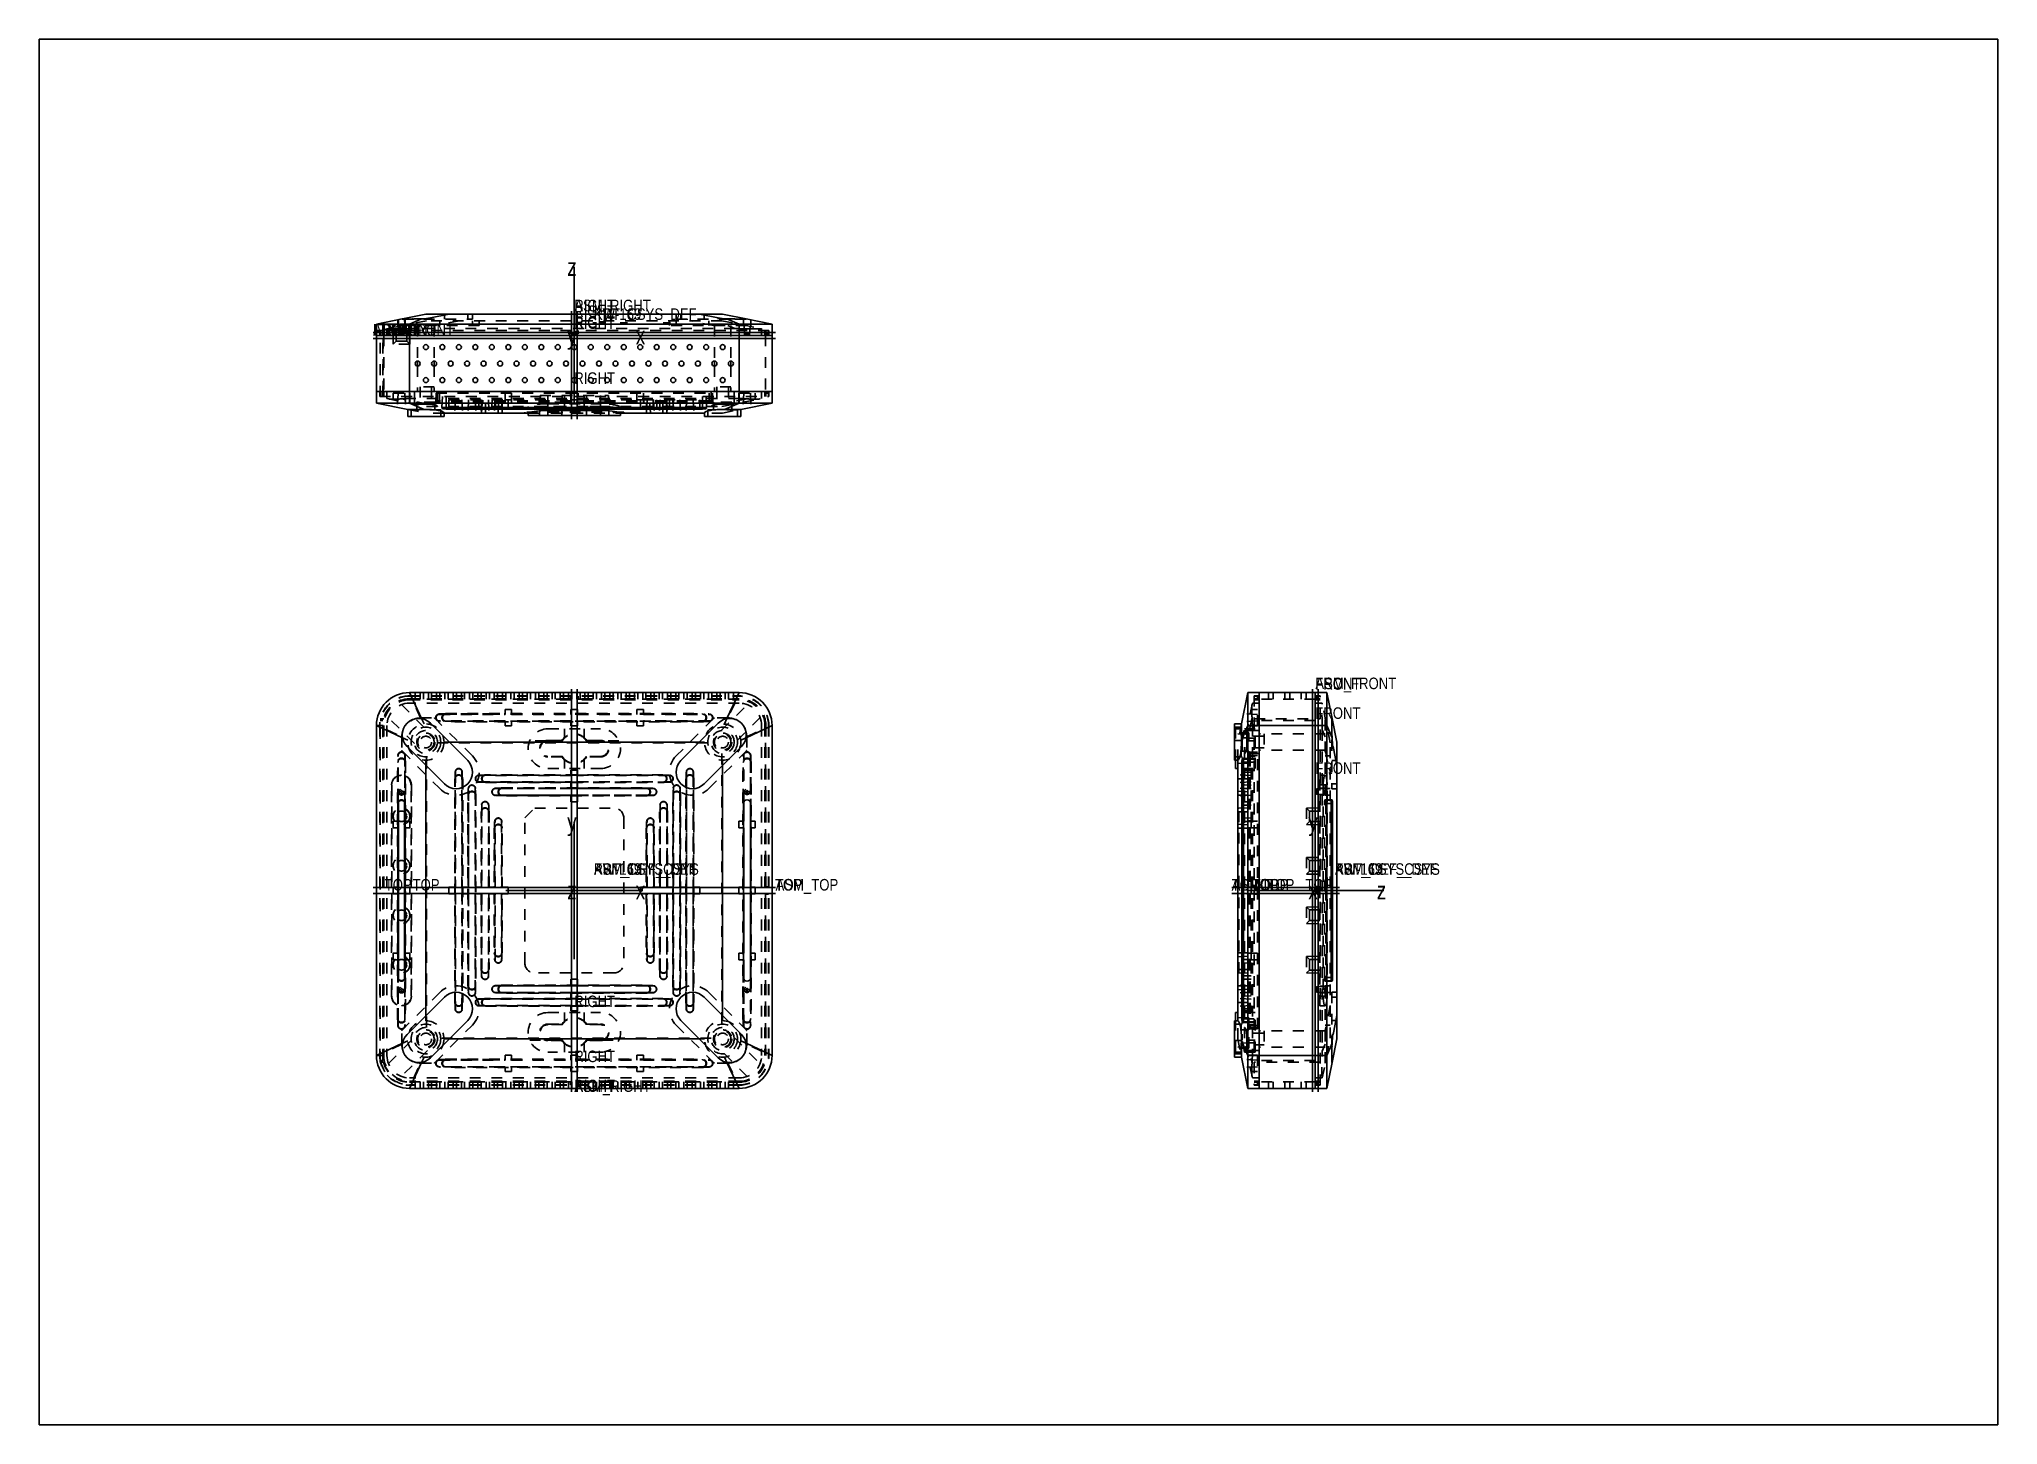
# Model space of a CAD drawing. Header units: millimetres. Extents: x 0 to 594, y 0 to 420.
import ezdxf

# ---------------------------------------------------------------- set-up
doc = ezdxf.new("R2010")
doc.units = ezdxf.units.MM
doc.header["$LTSCALE"] = 32.67
doc.linetypes.add('HIDDEN', pattern=[0.2, 0.1, -0.1])
doc.layers.get('0').update_dxf_attribs({"linetype": 'CONTINUOUS'})
for name, color, linetype in [('01___PRT_ALL_DTM_PLN', 7, 'CONTINUOUS'), ('01__ASM_ALL_DTM_PLN', 7, 'CONTINUOUS'), ('05___PRT_ALL_DTM_CSYS', 7, 'CONTINUOUS'), ('05__ASM_ALL_DTM_CSYS', 7, 'CONTINUOUS'), ('DEFAULT_2', 8, 'HIDDEN')]:
    doc.layers.add(name, color=color, linetype=linetype)
doc.styles.get("Standard").update_dxf_attribs({"font": 'txt', "width": 0.85})
doc.styles.add('TEXTSTYLE_2', font='txt', dxfattribs={"width": 0.8})

msp = doc.modelspace()

# ---------------------------------------------------------------- texts
at = {"layer": '01___PRT_ALL_DTM_PLN', "color": 7, "linetype": 'Continuous', "char_height": 3.5, "attachment_point": 1, "line_spacing_factor": 0.9}
for s, insert, width in [('RIGHT', (162.28, 341.02), 14.875), ('RIGHT', (162.28, 339.3), 14.875), ('FRONT', (101.25, 333.67), 14.875), ('FRONT', (101.26, 333.67), 14.875), ('FRONT', (101.43, 333.67), 14.875), ('FRONT', (101.76, 333.67), 14.875), ('FRONT', (106.53, 333.67), 14.875), ('RIGHT', (162.28, 336.02), 14.875), ('RIGHT', (162.28, 335.69), 14.875), ('RIGHT', (162.28, 319.02), 14.875), ('FRONT', (387.02, 226.48), 14.875), ('FRONT', (387.02, 226.48), 14.875), ('FRONT', (387.02, 226.31), 14.875), ('FRONT', (387.02, 217.48), 14.875), ('FRONT', (387.02, 200.81), 14.875), ('TOP', (104.81, 165.45), 8.925), ('TOP', (113.24, 165.45), 8.925), ('TOP', (223.14, 165.45), 8.925), ('TOP', (223.3, 165.45), 8.925), ('TOP', (223.31, 165.45), 8.925), ('TOP', (361.67, 165.45), 8.925), ('TOP', (367.66, 165.45), 8.925), ('TOP', (367.99, 165.45), 8.925), ('TOP', (370.66, 165.45), 8.925), ('TOP', (384.03, 165.45), 8.925), ('RIGHT', (162.28, 130.1), 14.875), ('RIGHT', (162.28, 113.43), 14.875), ('RIGHT', (162.28, 104.6), 14.875), ('RIGHT', (162.28, 104.43), 14.875), ('RIGHT', (162.28, 104.42), 14.875)]:
    msp.add_mtext(s, dxfattribs=dict(at, insert=insert, width=width))
at = {"layer": '01__ASM_ALL_DTM_PLN', "color": 7, "linetype": 'Continuous', "char_height": 3.5, "attachment_point": 1, "line_spacing_factor": 0.9}
for s, insert, width in [('ASM_RIGHT', (162.28, 341.03), 26.775), ('ASM_RIGHT', (162.28, 341.03), 26.775), ('ASM_FRONT', (101.25, 333.67), 26.775), ('ASM_FRONT', (101.25, 333.67), 26.775), ('ASM_FRONT', (387.02, 226.49), 26.775), ('ASM_FRONT', (387.02, 226.49), 26.775), ('ASM_TOP', (223.32, 165.45), 20.825), ('ASM_TOP', (223.32, 165.45), 20.825), ('ASM_TOP', (361.65, 165.45), 20.825), ('ASM_TOP', (361.65, 165.45), 20.825), ('ASM_RIGHT', (162.28, 104.42), 26.775), ('ASM_RIGHT', (162.28, 104.42), 26.775)]:
    msp.add_mtext(s, dxfattribs=dict(at, insert=insert, width=width))
at = {"layer": '05___PRT_ALL_DTM_CSYS', "color": 9, "linetype": 'Continuous', "char_height": 5.37, "width": 4.2959, "attachment_point": 1, "line_spacing_factor": 0.9, "style": 'TEXTSTYLE_2'}
for s, insert in [('z', (160.13, 353.64)), ('z', (160.13, 353.64)), ('z', (160.13, 353.64)), ('z', (160.13, 353.64)), ('z', (160.13, 353.64)), ('y', (160.13, 332.85)), ('y', (160.13, 332.85)), ('y', (160.13, 332.85)), ('y', (160.13, 332.85)), ('y', (160.13, 332.85)), ('x', (180.92, 332.85)), ('x', (180.92, 332.85)), ('x', (180.92, 332.85)), ('x', (180.92, 332.85)), ('x', (180.92, 332.85)), ('y', (160.13, 185.43)), ('y', (160.13, 185.43)), ('y', (160.13, 185.43)), ('y', (160.13, 185.43)), ('y', (160.13, 185.43)), ('y', (384.87, 185.43)), ('y', (384.87, 185.43)), ('y', (384.87, 185.43)), ('y', (384.87, 185.43)), ('y', (384.87, 185.43)), ('z', (160.13, 164.64)), ('z', (160.13, 164.64)), ('z', (160.13, 164.64)), ('z', (160.13, 164.64)), ('z', (160.13, 164.64)), ('x', (180.92, 164.64)), ('x', (180.92, 164.64)), ('x', (180.92, 164.64)), ('x', (180.92, 164.64)), ('x', (180.92, 164.64)), ('x', (384.87, 164.64)), ('x', (384.87, 164.64)), ('x', (384.87, 164.64)), ('x', (384.87, 164.64)), ('x', (384.87, 164.64)), ('z', (405.66, 164.64)), ('z', (405.66, 164.64)), ('z', (405.66, 164.64)), ('z', (405.66, 164.64)), ('z', (405.66, 164.64))]:
    msp.add_mtext(s, dxfattribs=dict(at, insert=insert))
at = {"layer": '05___PRT_ALL_DTM_CSYS', "color": 7, "linetype": 'Continuous', "char_height": 3.5, "width": 35.7, "attachment_point": 1, "line_spacing_factor": 0.9}
for insert in [(168.22, 338.42), (168.22, 338.42), (168.22, 338.42), (168.22, 338.42), (168.22, 338.42), (168.22, 170.21), (168.22, 170.21), (168.22, 170.21), (168.22, 170.21), (168.22, 170.21), (392.96, 170.21), (392.96, 170.21), (392.96, 170.21), (392.96, 170.21), (392.96, 170.21)]:
    msp.add_mtext('PRT_CSYS_DEF', dxfattribs=dict(at, insert=insert))
at = {"layer": '05__ASM_ALL_DTM_CSYS', "color": 9, "linetype": 'Continuous', "char_height": 5.37, "width": 4.2959, "attachment_point": 1, "line_spacing_factor": 0.9, "style": 'TEXTSTYLE_2'}
for s, insert in [('z', (160.13, 353.64)), ('z', (160.13, 353.64)), ('z', (160.13, 353.64)), ('y', (160.13, 332.85)), ('y', (160.13, 332.85)), ('y', (160.13, 332.85)), ('x', (180.92, 332.85)), ('x', (180.92, 332.85)), ('x', (180.92, 332.85)), ('y', (160.13, 185.43)), ('y', (160.13, 185.43)), ('y', (160.13, 185.43)), ('y', (384.87, 185.43)), ('y', (384.87, 185.43)), ('y', (384.87, 185.43)), ('z', (160.13, 164.64)), ('z', (160.13, 164.64)), ('z', (160.13, 164.64)), ('x', (180.92, 164.64)), ('x', (180.92, 164.64)), ('x', (180.92, 164.64)), ('x', (384.87, 164.64)), ('x', (384.87, 164.64)), ('x', (384.87, 164.64)), ('z', (405.66, 164.64)), ('z', (405.66, 164.64)), ('z', (405.66, 164.64))]:
    msp.add_mtext(s, dxfattribs=dict(at, insert=insert))
at = {"layer": '05__ASM_ALL_DTM_CSYS', "color": 7, "linetype": 'Continuous', "char_height": 3.5, "attachment_point": 1, "line_spacing_factor": 0.9}
for s, insert, width in [('ASM_DEF_CSYS', (168.22, 338.42), 35.7), ('ASM_DEF_CSYS', (168.22, 338.42), 35.7), ('KW-169', (168.22, 338.42), 17.85), ('ASM_DEF_CSYS', (168.22, 170.21), 35.7), ('ASM_DEF_CSYS', (168.22, 170.21), 35.7), ('KW-169', (168.22, 170.21), 17.85), ('ASM_DEF_CSYS', (392.96, 170.21), 35.7), ('ASM_DEF_CSYS', (392.96, 170.21), 35.7), ('KW-169', (392.96, 170.21), 17.85)]:
    msp.add_mtext(s, dxfattribs=dict(at, insert=insert, width=width))

# ---------------------------------------------------------------- linework, layer by layer
at = {"color": 7, "linetype": 'Continuous'}
for p, q in [((0, 0), (0, 420)), ((0, 420), (594, 420)), ((594, 0), (594, 420)), ((102.28, 333.67), (110.11, 335.23)), ((102.28, 333.67), (102.28, 309.67)), ((102.28, 333.67), (222.28, 333.67)), ((117.28, 336.67), (110.19, 335.25)), ((111.58, 335.17), (111.58, 335.52)), ((115.97, 335.25), (112.28, 333.67)), ((112.28, 309.67), (112.28, 333.67)), ((117.28, 336.67), (207.28, 336.67)), ((118.65, 335.52), (124.35, 336.67)), ((122.89, 336.67), (122.89, 336.37)), ((205.92, 335.52), (200.21, 336.67)), ((201.68, 336.37), (201.68, 336.67)), ((207.28, 336.67), (214.38, 335.25)), ((212.28, 333.67), (208.59, 335.25)), ((212.28, 333.67), (212.28, 309.67)), ((212.99, 335.52), (212.99, 335.17)), ((214.46, 335.23), (222.28, 333.67)), ((222.28, 309.67), (222.28, 333.67)), ((222.28, 330.17), (102.28, 330.17)), ((114.78, 322.42), (114.78, 320.92)), ((119.78, 322.42), (119.78, 320.92)), ((204.78, 322.42), (204.78, 320.92)), ((209.78, 322.42), (209.78, 320.92)), ((222.28, 313.17), (102.28, 313.17)), ((111.81, 307.76), (102.28, 309.67)), ((222.28, 309.67), (102.28, 309.67)), ((112.28, 309.67), (116.73, 307.76)), ((207.84, 307.76), (212.28, 309.67)), ((222.28, 309.67), (212.75, 307.76)), ((111.78, 307.77), (111.78, 305.67)), ((122.78, 305.67), (111.78, 305.67)), ((122.78, 306.67), (122.78, 305.67)), ((148.63, 306.67), (122.78, 306.67)), ((123.38, 307.9), (123.38, 308.39)), ((201.18, 308.39), (123.38, 308.39)), ((123.38, 307.9), (201.18, 307.9)), ((148.28, 305.97), (148.28, 306.67)), ((176.28, 305.97), (148.28, 305.97)), ((170.28, 307.47), (154.28, 307.47)), ((154.28, 305.97), (154.28, 307.47)), ((170.28, 307.47), (170.28, 305.97)), ((201.78, 306.67), (175.94, 306.67)), ((176.28, 305.97), (176.28, 306.67)), ((201.18, 308.39), (201.18, 307.9)), ((201.78, 306.67), (201.78, 305.67)), ((212.78, 305.67), (201.78, 305.67)), ((212.78, 307.77), (212.78, 305.67)), ((112.28, 221.95), (115.97, 214.05)), ((112.28, 221.95), (212.28, 221.95)), ((208.59, 214.05), (212.28, 221.95)), ((364.61, 212.43), (366.52, 221.95)), ((366.52, 101.95), (366.52, 221.95)), ((390.52, 221.95), (366.52, 221.95)), ((370.02, 221.95), (370.02, 101.95)), ((387.02, 221.95), (387.02, 101.95)), ((390.52, 101.95), (390.52, 221.95)), ((390.52, 221.95), (392.08, 214.13)), ((392.1, 214.05), (392.07, 214.13)), ((393.52, 206.95), (392.1, 214.05)), ((102.28, 111.95), (102.28, 211.95)), ((110.19, 208.27), (102.28, 211.95)), ((129.96, 201.35), (118.65, 212.66)), ((194.6, 201.35), (205.92, 212.66)), ((222.28, 211.95), (214.38, 208.27)), ((222.28, 211.95), (222.28, 111.95)), ((362.52, 201.45), (362.52, 212.45)), ((364.62, 212.45), (362.52, 212.45)), ((366.52, 211.95), (364.61, 207.51)), ((366.52, 211.95), (390.52, 211.95)), ((392.1, 208.27), (390.52, 211.95)), ((392.02, 212.66), (392.38, 212.66)), ((122.89, 194.28), (111.58, 205.59)), ((124.35, 206.95), (200.21, 206.95)), ((201.68, 194.28), (212.99, 205.59)), ((392.38, 205.59), (393.52, 199.88)), ((393.52, 116.95), (393.52, 206.95)), ((117.28, 124.02), (117.28, 199.88)), ((207.28, 199.88), (207.28, 124.02)), ((363.52, 201.45), (362.52, 201.45)), ((362.82, 198.95), (362.82, 201.45)), ((362.82, 198.95), (363.52, 198.95)), ((363.52, 122.45), (363.52, 201.45)), ((364.75, 200.85), (364.75, 123.05)), ((364.75, 200.85), (365.24, 200.85)), ((365.24, 123.05), (365.24, 200.85)), ((393.52, 201.35), (393.23, 201.35)), ((108.78, 135.55), (108.78, 188.35)), ((108.78, 188.35), (108.82, 188.35)), ((108.82, 135.55), (108.82, 188.35)), ((108.9, 135.55), (108.9, 188.35)), ((108.9, 188.35), (108.93, 188.35)), ((108.93, 135.55), (108.93, 188.35)), ((110.83, 188.35), (110.83, 135.55)), ((110.83, 188.35), (110.87, 188.35)), ((110.87, 188.35), (110.87, 135.55)), ((110.95, 188.35), (110.95, 135.55)), ((110.95, 188.35), (110.98, 188.35)), ((110.98, 188.35), (110.98, 135.55)), ((213.58, 188.35), (213.58, 135.55)), ((213.63, 182.95), (213.63, 188.63)), ((213.68, 182.95), (213.68, 188.79)), ((215.68, 188.79), (215.68, 182.95)), ((215.73, 188.63), (215.73, 182.95)), ((215.78, 135.55), (215.78, 188.35)), ((391.82, 135.55), (391.82, 188.35)), ((391.82, 188.35), (391.85, 188.35)), ((391.85, 135.55), (391.85, 188.35)), ((392.04, 189.3), (391.93, 189.31)), ((392.23, 188.35), (392.23, 135.55)), ((392.23, 188.35), (392.26, 188.35)), ((392.26, 188.35), (392.26, 135.55)), ((213.58, 182.95), (213.68, 182.95)), ((213.58, 180.95), (213.68, 180.95)), ((213.63, 162.95), (213.63, 180.95)), ((213.68, 162.95), (213.68, 180.95)), ((215.68, 182.95), (215.78, 182.95)), ((215.68, 180.95), (215.78, 180.95)), ((215.68, 180.95), (215.68, 162.95)), ((215.73, 180.95), (215.73, 162.95)), ((213.58, 162.95), (213.68, 162.95)), ((213.58, 160.95), (213.68, 160.95)), ((213.63, 142.95), (213.63, 160.95)), ((213.68, 142.95), (213.68, 160.95)), ((215.68, 162.95), (215.78, 162.95)), ((215.68, 160.95), (215.78, 160.95)), ((215.68, 160.95), (215.68, 142.95)), ((215.73, 160.95), (215.73, 142.95)), ((213.58, 142.95), (213.68, 142.95)), ((215.68, 142.95), (215.78, 142.95)), ((213.58, 140.95), (213.68, 140.95)), ((213.63, 135.28), (213.63, 140.95)), ((213.68, 135.12), (213.68, 140.95)), ((215.68, 140.95), (215.78, 140.95)), ((215.68, 140.95), (215.68, 135.12)), ((215.73, 140.95), (215.73, 135.28)), ((108.82, 135.55), (108.78, 135.55)), ((108.93, 135.55), (108.9, 135.55)), ((110.87, 135.55), (110.83, 135.55)), ((110.98, 135.55), (110.95, 135.55)), ((391.85, 135.55), (391.82, 135.55)), ((391.93, 134.6), (392.04, 134.6)), ((392.26, 135.55), (392.23, 135.55)), ((111.58, 118.32), (122.89, 129.63)), ((201.68, 129.63), (212.99, 118.32)), ((363.52, 124.95), (362.82, 124.95)), ((362.82, 122.45), (362.82, 124.95)), ((118.65, 111.25), (129.96, 122.56)), ((205.92, 111.25), (194.6, 122.56)), ((363.52, 122.45), (362.52, 122.45)), ((362.52, 111.45), (362.52, 122.45)), ((365.24, 123.05), (364.75, 123.05)), ((393.52, 124.02), (392.38, 118.32)), ((393.23, 122.56), (393.52, 122.56)), ((102.28, 111.95), (110.19, 115.64)), ((200.21, 116.95), (124.35, 116.95)), ((214.38, 115.64), (222.28, 111.95)), ((364.61, 116.4), (366.52, 111.95)), ((390.52, 111.95), (392.1, 115.64)), ((392.1, 109.86), (393.52, 116.95)), ((115.97, 109.86), (112.28, 101.95)), ((212.28, 101.95), (208.59, 109.86)), ((364.62, 111.45), (362.52, 111.45)), ((366.52, 101.95), (364.61, 111.48)), ((390.52, 111.95), (366.52, 111.95)), ((392.08, 109.78), (390.52, 101.95)), ((392.38, 111.25), (392.02, 111.25)), ((392.07, 109.78), (392.1, 109.86)), ((212.28, 101.95), (112.28, 101.95)), ((366.52, 101.95), (390.52, 101.95)), ((0, 0), (594, 0))]:
    msp.add_line(p, q, dxfattribs=at)
for centre in [(117.28, 326.67), (122.28, 326.67), (127.28, 326.67), (132.28, 326.67), (137.28, 326.67), (142.28, 326.67), (147.28, 326.67), (152.28, 326.67), (157.28, 326.67), (162.28, 326.67), (167.28, 326.67), (172.28, 326.67), (177.28, 326.67), (182.28, 326.67), (187.28, 326.67), (192.28, 326.67), (197.28, 326.67), (202.28, 326.67), (207.28, 326.67), (114.78, 321.67), (119.78, 321.67), (124.78, 321.67), (129.78, 321.67), (134.78, 321.67), (139.78, 321.67), (144.78, 321.67), (149.78, 321.67), (154.78, 321.67), (159.78, 321.67), (164.78, 321.67), (169.78, 321.67), (174.78, 321.67), (179.78, 321.67), (184.78, 321.67), (189.78, 321.67), (194.78, 321.67), (199.78, 321.67), (204.78, 321.67), (209.78, 321.67), (117.28, 316.67), (122.28, 316.67), (127.28, 316.67), (132.28, 316.67), (137.28, 316.67), (142.28, 316.67), (147.28, 316.67), (152.28, 316.67), (157.28, 316.67), (162.28, 316.67), (167.28, 316.67), (172.28, 316.67), (177.28, 316.67), (182.28, 316.67), (187.28, 316.67), (192.28, 316.67), (197.28, 316.67), (202.28, 316.67), (207.28, 316.67)]:
    msp.add_circle(centre, 0.75, dxfattribs=at)
for centre, radius, start, end in [((112.28, 211.95), 10, 90, 180), ((212.28, 211.95), 10, 0, 90), ((115.11, 209.13), 5, 45, 225), ((209.45, 209.13), 5, 315, 135), ((491.51, 211.73), 99.47, 181.49974, 181.99506), ((126.42, 197.81), 5, 225, 45), ((198.14, 197.81), 5, 135, 315), ((214.68, 188.35), 1.1, 0, 180), ((396.12, 188.36), 4.28, 176.24089, 180.02918), ((126.42, 126.1), 5, 315, 135), ((198.14, 126.1), 5, 45, 225), ((214.68, 135.55), 1.1, 180, 360), ((396.19, 135.55), 4.34, 179.99994, 183.75671), ((115.11, 114.78), 5, 135, 315), ((209.45, 114.78), 5, 225, 45), ((491.23, 112.19), 99.19, 178.00505, 178.50175), ((112.28, 111.95), 10, 180, 270), ((212.28, 111.95), 10, 270, 360)]:
    msp.add_arc(centre, radius, start, end, dxfattribs=at)
for centre, major_axis, ratio, start_param, end_param in [((115.11, 336.23), (5, 0), 0.2, -1.398022, -0.785398), ((209.45, 336.23), (5, 0), 0.2, -2.356194, -1.74357), ((117.28, 306.67), (5.5, 0), 0.2, 6.283185, 7.954812), ((123.38, 308.14), (1.24, 0), 0.200011, 7.853982, 10.995574), ((154.28, 306.27), (6, 0), 0.2, 1.570796, 2.801756), ((170.28, 306.27), (6, 0), 0.2, 0.339837, 1.570796), ((201.18, 308.14), (1.24, 0), 0.200011, -1.570796, 1.570796), ((207.28, 306.67), (5.5, 0), 0.2, 7.753151, 9.424778), ((393.08, 209.13), (0, 5), 0.2, -4.539615, -3.926991), ((363.52, 206.95), (0, 5.5), 0.2, 3.141593, 4.81322), ((365, 200.85), (0, 1.24), 0.200011, 4.712389, 7.853982), ((363.52, 116.95), (0, 5.5), 0.2, -1.671627, 0), ((365, 123.05), (0, 1.24), 0.200011, 1.570796, 4.712389), ((393.08, 114.78), (0, 5), 0.2, 0.785398, 1.398022)]:
    msp.add_ellipse(centre, major_axis=major_axis, ratio=ratio, start_param=start_param, end_param=end_param, dxfattribs=at)
for points, knots in [([(110.19, 335.25), (110.17, 335.24), (110.14, 335.24), (110.12, 335.23), (110.11, 335.22), (110.11, 335.22)], [0, 0, 0, 0, 0.715421, 0.906482, 1, 1, 1, 1]), ([(110.11, 335.22), (110.11, 335.22), (110.12, 335.21), (110.15, 335.2), (110.18, 335.2), (110.21, 335.2)], [0, 0, 0, 0, 0.084811, 0.273398, 1, 1, 1, 1]), ([(110.21, 335.2), (110.38, 335.18), (110.84, 335.18), (111.3, 335.17), (111.6, 335.17)], [0, 0, 0, 0, 0.361476, 1, 1, 1, 1]), ([(111.6, 335.17), (111.91, 335.17), (112.59, 335.18), (114.04, 335.19), (115.19, 335.22), (115.97, 335.25)], [0, 0, 0, 0, 0.214483, 0.462125, 1, 1, 1, 1]), ([(213, 335.17), (212.69, 335.17), (212.01, 335.18), (210.94, 335.19), (209.78, 335.21), (208.99, 335.23), (208.59, 335.25)], [0, 0, 0, 0, 0.213546, 0.461064, 0.728332, 1, 1, 1, 1]), ([(214.36, 335.2), (214.2, 335.18), (213.74, 335.18), (213.29, 335.17), (213, 335.17)], [0, 0, 0, 0, 0.361412, 1, 1, 1, 1]), ([(214.45, 335.22), (214.45, 335.22), (214.44, 335.21), (214.41, 335.2), (214.38, 335.2), (214.36, 335.2)], [0, 0, 0, 0, 0.085158, 0.273763, 1, 1, 1, 1]), ([(214.38, 335.25), (214.4, 335.24), (214.42, 335.24), (214.45, 335.23), (214.45, 335.22)], [0, 0, 0, 0, 0.71842, 1, 1, 1, 1]), ([(116.73, 307.76), (116.13, 307.75), (115.26, 307.74), (114.14, 307.73), (113.43, 307.73), (112.83, 307.73), (112.36, 307.73), (112.06, 307.74), (111.89, 307.75), (111.83, 307.76), (111.81, 307.76)], [0, 0, 0, 0, 0.36684, 0.53183, 0.678031, 0.801121, 0.897511, 0.96443, 0.986205, 1, 1, 1, 1]), ([(212.75, 307.76), (212.73, 307.76), (212.67, 307.75), (212.51, 307.74), (212.2, 307.73), (211.73, 307.73), (211.13, 307.73), (210.42, 307.73), (209.31, 307.74), (208.44, 307.75), (207.84, 307.76)], [0, 0, 0, 0, 0.013795, 0.03557, 0.102489, 0.198878, 0.321968, 0.468169, 0.63316, 1, 1, 1, 1]), ([(392.04, 213.9), (392.04, 213.74), (392.03, 213.33), (392.02, 212.93), (392.02, 212.68)], [0, 0, 0, 0, 0.400362, 1, 1, 1, 1]), ([(392.07, 214.13), (392.07, 214.13), (392.06, 214.1), (392.05, 214.06), (392.05, 213.99), (392.05, 213.93), (392.04, 213.9)], [0, 0, 0, 0, 0.073425, 0.262186, 0.571306, 1, 1, 1, 1]), ([(364.61, 207.51), (364.6, 208.11), (364.59, 208.98), (364.58, 210.09), (364.58, 210.81), (364.58, 211.4), (364.59, 211.87), (364.59, 212.18), (364.6, 212.35), (364.61, 212.4), (364.61, 212.43)], [0, 0, 0, 0, 0.36684, 0.53183, 0.678031, 0.801121, 0.897511, 0.96443, 0.986205, 1, 1, 1, 1]), ([(392.02, 212.68), (392.02, 212.43), (392.03, 211.89), (392.04, 211.03), (392.05, 210.1), (392.06, 209.45), (392.07, 209.13)], [0, 0, 0, 0, 0.213733, 0.458137, 0.72368, 1, 1, 1, 1]), ([(108.78, 188.35), (108.78, 188.5), (108.85, 188.79), (109.1, 189.15), (109.46, 189.39), (109.88, 189.48), (110.31, 189.39), (110.67, 189.15), (110.92, 188.79), (110.98, 188.5), (110.98, 188.35)], [0, 0, 0, 0, 0.126074, 0.251531, 0.376173, 0.500022, 0.623873, 0.748489, 0.873936, 1, 1, 1, 1]), ([(108.82, 188.35), (108.82, 188.49), (108.88, 188.77), (109.12, 189.12), (109.47, 189.36), (109.88, 189.45), (110.29, 189.36), (110.64, 189.12), (110.89, 188.77), (110.95, 188.49), (110.95, 188.35)], [0, 0, 0, 0, 0.126055, 0.251512, 0.376163, 0.499999, 0.623835, 0.748484, 0.873943, 1, 1, 1, 1]), ([(108.9, 188.35), (108.9, 188.48), (108.94, 188.68), (109.07, 188.9), (109.23, 189.1), (109.5, 189.28), (109.88, 189.37), (110.26, 189.28), (110.59, 189.06), (110.81, 188.74), (110.87, 188.48), (110.87, 188.35)], [0, 0, 0, 0, 0.125982, 0.189061, 0.251933, 0.376497, 0.500272, 0.624074, 0.748635, 0.874023, 1, 1, 1, 1]), ([(110.83, 188.35), (110.83, 188.48), (110.79, 188.67), (110.67, 188.88), (110.51, 189.07), (110.25, 189.25), (109.88, 189.33), (109.51, 189.25), (109.26, 189.07), (109.1, 188.88), (108.97, 188.67), (108.93, 188.48), (108.93, 188.35)], [0, 0, 0, 0, 0.125918, 0.188967, 0.2518, 0.376256, 0.500005, 0.623755, 0.748214, 0.811046, 0.874091, 1, 1, 1, 1]), ([(391.82, 188.35), (391.82, 188.56), (391.83, 188.84), (391.89, 189.18), (391.93, 189.31), (391.95, 189.36)], [0, 0, 0, 0, 0.593342, 0.827692, 1, 1, 1, 1]), ([(392.04, 189.3), (392.01, 189.3), (391.98, 189.26), (391.95, 189.19), (391.93, 189.11), (391.9, 189.01), (391.88, 188.85), (391.86, 188.73), (391.86, 188.64)], [0, 0, 0, 0, 0.107596, 0.199519, 0.31723, 0.458855, 0.621848, 1, 1, 1, 1]), ([(391.95, 189.36), (391.96, 189.38), (391.98, 189.41), (392.01, 189.45), (392.04, 189.45)], [0, 0, 0, 0, 0.347767, 1, 1, 1, 1]), ([(392.04, 189.45), (392.05, 189.45), (392.07, 189.45), (392.1, 189.41), (392.12, 189.38), (392.12, 189.36)], [0, 0, 0, 0, 0.17323, 0.512795, 1, 1, 1, 1]), ([(392.23, 188.35), (392.23, 188.47), (392.22, 188.65), (392.2, 188.87), (392.17, 189.01), (392.15, 189.13), (392.12, 189.21), (392.1, 189.26), (392.08, 189.29), (392.05, 189.3), (392.04, 189.3)], [0, 0, 0, 0, 0.365683, 0.529894, 0.674733, 0.796311, 0.891356, 0.928302, 0.958197, 1, 1, 1, 1]), ([(392.12, 189.36), (392.14, 189.32), (392.18, 189.21), (392.2, 189.11), (392.21, 189.04)], [0, 0, 0, 0, 0.431798, 1, 1, 1, 1]), ([(392.21, 189.04), (392.22, 188.99), (392.25, 188.76), (392.26, 188.53), (392.26, 188.35)], [0, 0, 0, 0, 0.222871, 1, 1, 1, 1]), ([(110.98, 135.55), (110.98, 135.41), (110.92, 135.12), (110.67, 134.76), (110.31, 134.52), (109.88, 134.42), (109.46, 134.52), (109.1, 134.76), (108.85, 135.12), (108.78, 135.41), (108.78, 135.55)], [0, 0, 0, 0, 0.126074, 0.251531, 0.376173, 0.500022, 0.623873, 0.748489, 0.873936, 1, 1, 1, 1]), ([(110.95, 135.55), (110.95, 135.41), (110.89, 135.13), (110.64, 134.79), (110.29, 134.55), (109.88, 134.46), (109.47, 134.55), (109.12, 134.79), (108.88, 135.13), (108.82, 135.41), (108.82, 135.55)], [0, 0, 0, 0, 0.126055, 0.251512, 0.376163, 0.499999, 0.623835, 0.748484, 0.873943, 1, 1, 1, 1]), ([(110.87, 135.55), (110.87, 135.43), (110.83, 135.23), (110.7, 135), (110.53, 134.81), (110.26, 134.62), (109.88, 134.54), (109.5, 134.62), (109.18, 134.84), (108.95, 135.17), (108.9, 135.43), (108.9, 135.55)], [0, 0, 0, 0, 0.125981, 0.189061, 0.251933, 0.376497, 0.500272, 0.624074, 0.748635, 0.874023, 1, 1, 1, 1]), ([(108.93, 135.55), (108.93, 135.43), (108.97, 135.24), (109.1, 135.02), (109.26, 134.83), (109.51, 134.66), (109.88, 134.58), (110.25, 134.66), (110.51, 134.83), (110.67, 135.02), (110.79, 135.24), (110.83, 135.43), (110.83, 135.55)], [0, 0, 0, 0, 0.125918, 0.188967, 0.2518, 0.376256, 0.500005, 0.623755, 0.748214, 0.811046, 0.874091, 1, 1, 1, 1]), ([(391.93, 134.61), (391.91, 134.67), (391.88, 134.8), (391.83, 135.11), (391.82, 135.37), (391.82, 135.55)], [0, 0, 0, 0, 0.188856, 0.426743, 1, 1, 1, 1]), ([(391.86, 135.27), (391.86, 135.18), (391.88, 135.05), (391.9, 134.89), (391.93, 134.8), (391.95, 134.72), (391.98, 134.65), (392.01, 134.6), (392.04, 134.6)], [0, 0, 0, 0, 0.378213, 0.54119, 0.682784, 0.800462, 0.892359, 1, 1, 1, 1]), ([(391.95, 134.55), (391.95, 134.55), (391.94, 134.57), (391.93, 134.59), (391.93, 134.61)], [0, 0, 0, 0, 0.231373, 1, 1, 1, 1]), ([(392.04, 134.45), (392.02, 134.45), (391.98, 134.48), (391.96, 134.52), (391.95, 134.55)], [0, 0, 0, 0, 0.382135, 1, 1, 1, 1]), ([(392.04, 134.6), (392.05, 134.6), (392.08, 134.62), (392.1, 134.65), (392.12, 134.7), (392.15, 134.78), (392.17, 134.89), (392.2, 135.03), (392.22, 135.26), (392.23, 135.43), (392.23, 135.55)], [0, 0, 0, 0, 0.041799, 0.071699, 0.108651, 0.203704, 0.32529, 0.470131, 0.634335, 1, 1, 1, 1]), ([(392.12, 134.55), (392.12, 134.53), (392.1, 134.5), (392.07, 134.45), (392.04, 134.45)], [0, 0, 0, 0, 0.349907, 1, 1, 1, 1]), ([(392.21, 134.86), (392.2, 134.8), (392.18, 134.69), (392.14, 134.59), (392.12, 134.55)], [0, 0, 0, 0, 0.56837, 1, 1, 1, 1]), ([(392.26, 135.55), (392.26, 135.49), (392.25, 135.26), (392.24, 135.03), (392.21, 134.86)], [0, 0, 0, 0, 0.270395, 1, 1, 1, 1]), ([(364.61, 111.48), (364.61, 111.5), (364.6, 111.56), (364.59, 111.73), (364.59, 112.03), (364.58, 112.5), (364.58, 113.1), (364.58, 113.81), (364.59, 114.93), (364.6, 115.8), (364.61, 116.4)], [0, 0, 0, 0, 0.013795, 0.03557, 0.102489, 0.198878, 0.321968, 0.468169, 0.63316, 1, 1, 1, 1]), ([(392.07, 114.78), (392.06, 114.45), (392.05, 113.81), (392.04, 112.88), (392.03, 112.02), (392.02, 111.48), (392.02, 111.22)], [0, 0, 0, 0, 0.276375, 0.54195, 0.786342, 1, 1, 1, 1]), ([(392.02, 111.22), (392.02, 110.98), (392.03, 110.58), (392.04, 110.17), (392.04, 110.01)], [0, 0, 0, 0, 0.599704, 1, 1, 1, 1]), ([(392.04, 110.01), (392.05, 109.98), (392.05, 109.92), (392.05, 109.85), (392.06, 109.81), (392.07, 109.78), (392.07, 109.78)], [0, 0, 0, 0, 0.428659, 0.737761, 0.926528, 1, 1, 1, 1])]:
    msp.add_open_spline(points, degree=3, knots=knots, dxfattribs=at)
at = {"layer": '01___PRT_ALL_DTM_PLN', "color": 9, "linetype": 'Continuous'}
for p, q in [((161.39, 337.52), (161.39, 304.81)), ((223.31, 329.27), (101.25, 329.27)), ((161.39, 222.98), (161.39, 100.92)), ((386.13, 222.98), (386.13, 100.92)), ((223.31, 161.06), (101.25, 161.06)), ((394.38, 161.06), (361.67, 161.06))]:
    msp.add_line(p, q, dxfattribs=at)
at = {"layer": '01___PRT_ALL_DTM_PLN', "color": 7, "linetype": 'Continuous'}
for p, q in [((163.17, 337.52), (163.17, 304.81)), ((223.31, 331.06), (101.25, 331.06)), ((163.17, 222.98), (163.17, 100.92)), ((387.91, 222.98), (387.91, 100.92)), ((223.31, 162.84), (101.25, 162.84)), ((394.38, 162.84), (361.67, 162.84))]:
    msp.add_line(p, q, dxfattribs=at)
at = {"layer": '01__ASM_ALL_DTM_PLN', "color": 9, "linetype": 'Continuous'}
for p, q in [((161.39, 337.53), (161.39, 304.8)), ((223.32, 329.27), (101.25, 329.27)), ((161.39, 222.99), (161.39, 100.92)), ((386.13, 222.99), (386.13, 100.92)), ((223.32, 161.06), (101.25, 161.06)), ((394.38, 161.06), (361.65, 161.06))]:
    msp.add_line(p, q, dxfattribs=at)
at = {"layer": '01__ASM_ALL_DTM_PLN', "color": 7, "linetype": 'Continuous'}
for p, q in [((163.17, 337.53), (163.17, 304.8)), ((223.32, 331.06), (101.25, 331.06)), ((163.17, 222.99), (163.17, 100.92)), ((387.91, 222.99), (387.91, 100.92)), ((223.32, 162.84), (101.25, 162.84)), ((394.38, 162.84), (361.65, 162.84))]:
    msp.add_line(p, q, dxfattribs=at)
at = {"layer": '05___PRT_ALL_DTM_CSYS', "color": 7, "linetype": 'Continuous'}
for p, q in [((162.28, 350.96), (162.28, 309.38)), ((162.28, 350.96), (162.28, 309.38)), ((162.28, 350.96), (162.28, 309.38)), ((162.28, 350.96), (162.28, 309.38)), ((162.28, 350.96), (162.28, 309.38)), ((183.07, 330.17), (141.49, 330.17)), ((183.07, 330.17), (141.49, 330.17)), ((183.07, 330.17), (141.49, 330.17)), ((183.07, 330.17), (141.49, 330.17)), ((183.07, 330.17), (141.49, 330.17)), ((162.28, 182.74), (162.28, 141.16)), ((162.28, 182.74), (162.28, 141.16)), ((162.28, 182.74), (162.28, 141.16)), ((162.28, 182.74), (162.28, 141.16)), ((162.28, 182.74), (162.28, 141.16)), ((387.02, 182.74), (387.02, 141.16)), ((387.02, 182.74), (387.02, 141.16)), ((387.02, 182.74), (387.02, 141.16)), ((387.02, 182.74), (387.02, 141.16)), ((387.02, 182.74), (387.02, 141.16)), ((183.07, 161.95), (141.49, 161.95)), ((183.07, 161.95), (141.49, 161.95)), ((183.07, 161.95), (141.49, 161.95)), ((183.07, 161.95), (141.49, 161.95)), ((183.07, 161.95), (141.49, 161.95)), ((407.81, 161.95), (366.23, 161.95)), ((407.81, 161.95), (366.23, 161.95)), ((407.81, 161.95), (366.23, 161.95)), ((407.81, 161.95), (366.23, 161.95)), ((407.81, 161.95), (366.23, 161.95))]:
    msp.add_line(p, q, dxfattribs=at)
at = {"layer": '05__ASM_ALL_DTM_CSYS', "color": 7, "linetype": 'Continuous'}
for p, q in [((162.28, 350.96), (162.28, 309.38)), ((162.28, 350.96), (162.28, 309.38)), ((162.28, 350.96), (162.28, 309.38)), ((183.07, 330.17), (141.49, 330.17)), ((183.07, 330.17), (141.49, 330.17)), ((183.07, 330.17), (141.49, 330.17)), ((162.28, 182.74), (162.28, 141.16)), ((162.28, 182.74), (162.28, 141.16)), ((162.28, 182.74), (162.28, 141.16)), ((387.02, 182.74), (387.02, 141.16)), ((387.02, 182.74), (387.02, 141.16)), ((387.02, 182.74), (387.02, 141.16)), ((183.07, 161.95), (141.49, 161.95)), ((183.07, 161.95), (141.49, 161.95)), ((183.07, 161.95), (141.49, 161.95)), ((407.81, 161.95), (366.23, 161.95)), ((407.81, 161.95), (366.23, 161.95)), ((407.81, 161.95), (366.23, 161.95))]:
    msp.add_line(p, q, dxfattribs=at)
at = {"layer": 'DEFAULT_2', "color": 8, "linetype": 'HIDDEN'}
for p, q in [((117.48, 334.67), (105.48, 332.27)), ((108.78, 334.97), (108.82, 332.93)), ((108.91, 331.53), (108.84, 332.94)), ((108.93, 335), (108.9, 332.95)), ((109.11, 330.64), (108.99, 332.97)), ((133.42, 333.17), (109.98, 333.17)), ((110.11, 335.23), (110.19, 335.25)), ((110.11, 335.22), (110.11, 335.17)), ((110.11, 335.17), (131.42, 335.17)), ((110.16, 333.2), (110.16, 333.17)), ((110.66, 330.64), (110.8, 333.33)), ((110.83, 335.38), (110.87, 333.34)), ((110.85, 331.53), (110.95, 333.36)), ((110.98, 335.41), (110.95, 333.36)), ((112.77, 333.72), (112.88, 331.53)), ((115.69, 333.17), (113.59, 332.27)), ((114.78, 333.17), (114.78, 322.42)), ((207.08, 334.67), (117.48, 334.67)), ((118.65, 335.52), (118.65, 335.17)), ((119.78, 333.17), (119.78, 322.42)), ((127.38, 334.67), (120.06, 333.2)), ((120.06, 333.2), (120.06, 333.17)), ((121.47, 334.67), (121.47, 333.17)), ((122.89, 336.37), (122.89, 335.17)), ((129.96, 336.67), (129.96, 335.17)), ((131.37, 334.67), (131.37, 333.17)), ((131.42, 336.67), (131.42, 335.17)), ((133.42, 334.67), (133.42, 333.17)), ((191.14, 334.67), (191.14, 333.17)), ((214.58, 333.17), (191.14, 333.17)), ((193.14, 336.67), (193.14, 335.17)), ((193.14, 335.17), (214.45, 335.17)), ((193.19, 334.67), (193.19, 333.17)), ((194.6, 336.67), (194.6, 335.17)), ((204.5, 333.2), (197.18, 334.67)), ((201.68, 336.37), (201.68, 335.17)), ((203.09, 334.67), (203.09, 333.17)), ((204.5, 333.2), (204.5, 333.17)), ((204.78, 333.17), (204.78, 322.42)), ((205.92, 335.52), (205.92, 335.17)), ((207.08, 334.67), (219.08, 332.27)), ((210.97, 332.27), (208.87, 333.17)), ((209.78, 333.17), (209.78, 322.42)), ((212.98, 335.17), (212.97, 335.17)), ((213, 335.17), (212.98, 335.17)), ((213.58, 335.41), (213.58, 333.37)), ((213.91, 330.64), (213.77, 333.33)), ((214.46, 335.23), (214.38, 335.25)), ((214.4, 333.2), (214.4, 333.17)), ((214.45, 335.22), (214.45, 335.17)), ((215.46, 330.64), (215.58, 332.97)), ((215.78, 334.97), (215.78, 332.93)), ((103.28, 331.67), (103.28, 330.17)), ((161.38, 331.67), (103.28, 331.67)), ((103.38, 311.67), (103.38, 331.67)), ((103.61, 331.67), (103.61, 330.17)), ((104.18, 311.67), (104.18, 331.67)), ((104.28, 313.17), (104.28, 330.17)), ((104.43, 331.67), (104.43, 330.17)), ((104.48, 331.67), (104.48, 330.17)), ((104.54, 330.17), (104.54, 313.17)), ((105.48, 332.27), (105.48, 330.17)), ((106.94, 332.56), (106.88, 331.53)), ((112.88, 331.53), (106.88, 331.53)), ((107.38, 327.53), (107.31, 331.53)), ((108.28, 328.43), (107.38, 327.53)), ((112.38, 327.53), (107.38, 327.53)), ((108.28, 328.43), (108.28, 331.53)), ((111.48, 328.43), (108.28, 328.43)), ((110.66, 330.64), (109.11, 330.64)), ((111.48, 328.43), (111.48, 331.53)), ((111.48, 328.43), (112.38, 327.53)), ((112.38, 327.53), (112.45, 331.53)), ((210.97, 332.27), (113.59, 332.27)), ((161.13, 331.67), (161.13, 330.67)), ((163.43, 330.67), (161.13, 330.67)), ((161.38, 330.67), (161.38, 331.67)), ((163.18, 330.67), (163.18, 331.67)), ((221.28, 331.67), (163.18, 331.67)), ((163.43, 331.67), (163.43, 330.67)), ((215.46, 330.64), (213.91, 330.64)), ((219.08, 330.17), (219.08, 332.27)), ((220.08, 330.17), (220.08, 331.67)), ((220.08, 330.67), (221.28, 330.67)), ((220.28, 330.17), (220.28, 313.17)), ((220.38, 331.67), (220.38, 330.17)), ((221.18, 330.17), (221.18, 331.67)), ((221.28, 331.67), (221.28, 330.17)), ((114.78, 320.92), (114.78, 313.17)), ((119.78, 320.92), (119.78, 313.17)), ((204.78, 320.92), (204.78, 313.17)), ((209.78, 320.92), (209.78, 313.17)), ((103.28, 313.17), (103.28, 311.67)), ((103.28, 311.67), (221.28, 311.67)), ((103.61, 313.17), (103.61, 311.67)), ((104.43, 313.17), (104.43, 311.67)), ((104.48, 313.17), (104.48, 311.67)), ((105.48, 313.17), (105.48, 311.07)), ((105.48, 311.07), (117.48, 308.67)), ((107.38, 310.69), (107.38, 312.67)), ((107.38, 312.67), (112.38, 312.67)), ((108.88, 312.67), (108.66, 308.39)), ((117.73, 309.4), (109.85, 310.98)), ((110.88, 312.67), (111.13, 307.9)), ((212.28, 311.07), (112.28, 311.07)), ((112.38, 309.69), (112.38, 312.67)), ((113.78, 313.17), (113.78, 309.4)), ((113.78, 309.41), (113.81, 309.4)), ((114.53, 309.97), (114.53, 307.67)), ((120.03, 309.97), (114.53, 309.97)), ((119.78, 314.67), (114.78, 314.67)), ((115.53, 314.67), (115.53, 309.97)), ((119.03, 314.67), (119.03, 309.97)), ((120.03, 309.97), (120.03, 307.67)), ((120.38, 312.67), (120.25, 310.19)), ((120.38, 312.67), (204.18, 312.67)), ((120.78, 313.17), (120.78, 308.71)), ((121.38, 312.67), (121.38, 309.96)), ((141.28, 310.41), (121.38, 310.41)), ((141.28, 309.96), (121.38, 309.96)), ((122.33, 311.67), (122.15, 308.15)), ((123.38, 311.67), (123.38, 308.39)), ((124.24, 308.67), (124.24, 310.67)), ((124.24, 310.67), (200.33, 310.67)), ((126.24, 310.67), (126.03, 306.67)), ((128.23, 310.67), (128.44, 306.67)), ((130.24, 310.67), (130.03, 306.67)), ((132.23, 310.67), (132.44, 306.67)), ((132.39, 310.67), (132.28, 308.67)), ((133.38, 310.67), (133.38, 308.67)), ((134.24, 310.67), (134.03, 306.67)), ((134.33, 309.67), (134.18, 306.67)), ((135.38, 309.67), (135.38, 306.67)), ((136.23, 310.67), (136.44, 306.67)), ((137.39, 310.67), (137.28, 308.67)), ((138.24, 310.67), (138.03, 306.67)), ((138.38, 310.67), (138.38, 308.67)), ((139.33, 309.67), (139.18, 306.67)), ((140.23, 310.67), (140.44, 306.67)), ((140.38, 309.67), (140.38, 306.67)), ((141.28, 309.69), (141.28, 312.67)), ((143.28, 310.69), (141.28, 310.69)), ((143.28, 309.69), (141.28, 309.69)), ((142.23, 308.67), (142.23, 310.67)), ((143.28, 312.67), (143.28, 309.69)), ((161.28, 310.41), (143.28, 310.41)), ((161.28, 309.96), (143.28, 309.96)), ((151.94, 311.97), (151.89, 309.97)), ((172.68, 309.97), (151.89, 309.97)), ((151.94, 311.97), (172.63, 311.97)), ((154.28, 311.97), (154.28, 309.97)), ((154.28, 309.51), (154.28, 308.69)), ((154.28, 309.51), (170.28, 309.51)), ((158.63, 311.97), (158.6, 309.97)), ((159.28, 311.97), (159.28, 307.97)), ((161.13, 312.67), (161.13, 311.67)), ((161.28, 312.67), (161.28, 308.67)), ((163.28, 310.69), (161.28, 310.69)), ((163.28, 309.69), (161.28, 309.69)), ((161.38, 312.67), (161.38, 311.67)), ((163.18, 312.67), (163.18, 311.67)), ((163.28, 312.67), (163.28, 308.67)), ((181.28, 310.41), (163.28, 310.41)), ((181.28, 309.96), (163.28, 309.96)), ((163.43, 312.67), (163.43, 311.67)), ((165.28, 311.97), (165.28, 307.97)), ((165.94, 311.97), (165.94, 311.67)), ((165.94, 311.67), (165.97, 309.97)), ((165.94, 311.67), (165.96, 310.67)), ((165.96, 310.67), (165.97, 309.97)), ((170.28, 311.97), (170.28, 309.97)), ((170.28, 309.51), (170.28, 308.69)), ((172.63, 311.97), (172.68, 309.97)), ((181.28, 309.69), (181.28, 312.67)), ((183.28, 310.69), (181.28, 310.69)), ((183.28, 309.69), (181.28, 309.69)), ((182.34, 308.67), (182.34, 310.67)), ((183.28, 312.67), (183.28, 309.69)), ((203.18, 310.41), (183.28, 310.41)), ((203.18, 309.96), (183.28, 309.96)), ((184.34, 310.67), (184.13, 306.67)), ((184.18, 309.67), (184.18, 306.67)), ((185.23, 309.67), (185.39, 306.67)), ((186.18, 310.67), (186.18, 308.67)), ((186.33, 310.67), (186.54, 306.67)), ((187.18, 310.67), (187.28, 308.67)), ((188.34, 310.67), (188.13, 306.67)), ((189.18, 309.67), (189.18, 306.67)), ((190.23, 309.67), (190.39, 306.67)), ((190.33, 310.67), (190.54, 306.67)), ((191.18, 310.67), (191.18, 308.67)), ((192.34, 310.67), (192.13, 306.67)), ((192.18, 310.67), (192.28, 308.67)), ((194.33, 310.67), (194.54, 306.67)), ((196.34, 310.67), (196.13, 306.67)), ((198.33, 310.67), (198.54, 306.67)), ((200.33, 308.67), (200.33, 310.67)), ((201.18, 308.39), (201.18, 311.67)), ((202.23, 311.67), (202.42, 308.15)), ((203.18, 312.67), (203.18, 309.96)), ((203.78, 313.17), (203.78, 308.71)), ((204.18, 312.67), (204.31, 310.19)), ((210.03, 309.97), (204.53, 309.97)), ((204.53, 309.97), (204.53, 307.67)), ((209.78, 314.67), (204.78, 314.67)), ((205.53, 314.67), (205.53, 309.97)), ((214.71, 310.98), (206.83, 309.4)), ((207.08, 308.67), (219.08, 311.07)), ((209.03, 314.67), (209.03, 309.97)), ((210.03, 309.97), (210.03, 307.67)), ((210.78, 309.41), (210.75, 309.4)), ((210.78, 313.17), (210.78, 309.4)), ((212.18, 312.67), (217.18, 312.67)), ((212.18, 309.69), (212.18, 312.67)), ((213.68, 312.67), (213.43, 307.9)), ((215.68, 312.67), (215.91, 308.39)), ((217.18, 310.69), (217.18, 312.67)), ((219.08, 313.17), (219.08, 311.07)), ((220.08, 313.17), (220.08, 311.67)), ((220.08, 312.67), (221.28, 312.67)), ((220.38, 313.17), (220.38, 311.67)), ((221.18, 313.17), (221.18, 311.67)), ((221.28, 313.17), (221.28, 311.67)), ((111.81, 307.76), (117.28, 306.67)), ((112.78, 305.67), (112.78, 307.67)), ((121.78, 307.67), (112.78, 307.67)), ((122.78, 306.67), (117.28, 306.67)), ((117.48, 308.67), (207.08, 308.67)), ((120.78, 308.67), (120.78, 308.71)), ((121.78, 305.67), (121.78, 307.67)), ((147.28, 306.67), (147.28, 306.97)), ((177.28, 306.97), (147.28, 306.97)), ((148.28, 307.97), (148.28, 308.67)), ((148.28, 307.97), (159.28, 307.97)), ((148.63, 306.67), (175.94, 306.67)), ((150.28, 306.97), (150.28, 306.67)), ((151.83, 307.97), (151.78, 305.97)), ((159.28, 308.69), (154.28, 308.69)), ((154.28, 307.47), (154.28, 308.67)), ((158.57, 307.98), (154.28, 307.98)), ((170.28, 308.69), (165.28, 308.69)), ((165.28, 307.97), (176.28, 307.97)), ((170.28, 307.98), (166, 307.98)), ((170.28, 307.47), (170.28, 308.67)), ((172.73, 307.97), (172.78, 305.97)), ((174.28, 306.97), (174.28, 306.67)), ((176.28, 307.97), (176.28, 308.67)), ((177.28, 306.97), (177.28, 306.67)), ((207.28, 306.67), (201.78, 306.67)), ((211.78, 307.67), (202.78, 307.67)), ((202.78, 305.67), (202.78, 307.67)), ((203.79, 308.67), (203.78, 308.71)), ((207.28, 306.67), (212.75, 307.76)), ((211.78, 305.67), (211.78, 307.67)), ((112.28, 220.95), (212.28, 220.95)), ((112.28, 220.85), (212.28, 220.85)), ((112.28, 220.05), (212.28, 220.05)), ((212.28, 219.95), (112.28, 219.95)), ((114.03, 219.95), (114.03, 221.95)), ((115.53, 219.95), (115.53, 221.95)), ((116.53, 219.95), (116.53, 221.95)), ((118.03, 219.95), (118.03, 221.95)), ((119.03, 219.95), (119.03, 221.95)), ((120.53, 219.95), (120.53, 221.95)), ((121.53, 219.95), (121.53, 221.95)), ((123.03, 219.95), (123.03, 221.95)), ((124.03, 219.95), (124.03, 221.95)), ((125.53, 219.95), (125.53, 221.95)), ((126.53, 219.95), (126.53, 221.95)), ((128.03, 219.95), (128.03, 221.95)), ((129.03, 219.95), (129.03, 221.95)), ((130.53, 219.95), (130.53, 221.95)), ((131.53, 219.95), (131.53, 221.95)), ((133.03, 219.95), (133.03, 221.95)), ((134.03, 219.95), (134.03, 221.95)), ((135.53, 219.95), (135.53, 221.95)), ((136.53, 219.95), (136.53, 221.95)), ((138.03, 219.95), (138.03, 221.95)), ((139.03, 219.95), (139.03, 221.95)), ((140.53, 219.95), (140.53, 221.95)), ((141.53, 219.95), (141.53, 221.95)), ((143.03, 219.95), (143.03, 221.95)), ((144.03, 219.95), (144.03, 221.95)), ((145.53, 219.95), (145.53, 221.95)), ((146.53, 219.95), (146.53, 221.95)), ((148.03, 219.95), (148.03, 221.95)), ((149.03, 219.95), (149.03, 221.95)), ((150.53, 219.95), (150.53, 221.95)), ((151.53, 219.95), (151.53, 221.95)), ((153.03, 219.95), (153.03, 221.95)), ((154.03, 219.95), (154.03, 221.95)), ((155.53, 219.95), (155.53, 221.95)), ((156.53, 219.95), (156.53, 221.95)), ((158.03, 219.95), (158.03, 221.95)), ((159.03, 219.95), (159.03, 221.95)), ((160.53, 219.95), (160.53, 221.95)), ((161.13, 220.05), (161.13, 220.85)), ((161.38, 219.75), (161.38, 220.95)), ((161.53, 219.95), (161.53, 221.95)), ((163.03, 219.95), (163.03, 221.95)), ((163.18, 219.75), (163.18, 220.95)), ((163.43, 220.05), (163.43, 220.85)), ((164.03, 219.95), (164.03, 221.95)), ((165.53, 219.95), (165.53, 221.95)), ((166.53, 219.95), (166.53, 221.95)), ((168.03, 219.95), (168.03, 221.95)), ((169.03, 219.95), (169.03, 221.95)), ((170.53, 219.95), (170.53, 221.95)), ((171.53, 219.95), (171.53, 221.95)), ((173.03, 219.95), (173.03, 221.95)), ((174.03, 219.95), (174.03, 221.95)), ((175.53, 219.95), (175.53, 221.95)), ((176.53, 219.95), (176.53, 221.95)), ((178.03, 219.95), (178.03, 221.95)), ((179.03, 219.95), (179.03, 221.95)), ((180.53, 219.95), (180.53, 221.95)), ((181.53, 219.95), (181.53, 221.95)), ((183.03, 219.95), (183.03, 221.95)), ((184.03, 219.95), (184.03, 221.95)), ((185.53, 219.95), (185.53, 221.95)), ((186.53, 219.95), (186.53, 221.95)), ((188.03, 219.95), (188.03, 221.95)), ((189.03, 219.95), (189.03, 221.95)), ((190.53, 219.95), (190.53, 221.95)), ((191.53, 219.95), (191.53, 221.95)), ((193.03, 219.95), (193.03, 221.95)), ((194.03, 219.95), (194.03, 221.95)), ((195.53, 219.95), (195.53, 221.95)), ((196.53, 219.95), (196.53, 221.95)), ((198.03, 219.95), (198.03, 221.95)), ((199.03, 219.95), (199.03, 221.95)), ((200.53, 219.95), (200.53, 221.95)), ((201.53, 219.95), (201.53, 221.95)), ((203.03, 219.95), (203.03, 221.95)), ((204.03, 219.95), (204.03, 221.95)), ((205.53, 219.95), (205.53, 221.95)), ((206.53, 219.95), (206.53, 221.95)), ((208.03, 219.95), (208.03, 221.95)), ((209.03, 219.95), (209.03, 221.95)), ((210.53, 219.95), (210.53, 221.95)), ((368.52, 220.95), (368.52, 102.95)), ((370.02, 220.95), (368.52, 220.95)), ((370.02, 220.85), (368.52, 220.85)), ((370.02, 220.05), (368.52, 220.05)), ((369.52, 219.75), (369.52, 220.95)), ((387.02, 219.95), (370.02, 219.95)), ((372.77, 219.95), (372.77, 221.95)), ((374.27, 219.95), (374.27, 221.95)), ((377.77, 219.95), (377.77, 221.95)), ((379.27, 219.95), (379.27, 221.95)), ((382.77, 219.95), (382.77, 221.95)), ((384.27, 219.95), (384.27, 221.95)), ((388.52, 220.95), (387.02, 220.95)), ((388.52, 220.85), (387.02, 220.85)), ((388.52, 220.05), (387.02, 220.05)), ((387.52, 219.75), (387.52, 220.95)), ((388.52, 102.95), (388.52, 220.95)), ((103.38, 109.95), (103.38, 213.95)), ((104.54, 213.95), (103.38, 213.95)), ((113.81, 206.5), (105.93, 214.38)), ((109.85, 218.31), (117.73, 210.42)), ((112.28, 219.75), (212.28, 219.75)), ((212.28, 218.75), (112.28, 218.75)), ((115.69, 214.26), (113.59, 218.75)), ((115.69, 214.26), (119.87, 214.26)), ((116.73, 212.43), (115.97, 214.05)), ((131.37, 202.76), (120.06, 214.08)), ((121.38, 215.35), (121.38, 215.47)), ((121.38, 215.47), (141.28, 215.47)), ((121.38, 215.35), (141.28, 215.35)), ((123.38, 215.58), (123.38, 215.41)), ((123.38, 215.58), (201.18, 215.58)), ((123.38, 215.41), (201.18, 215.41)), ((141.28, 215.35), (141.28, 216.85)), ((141.28, 216.85), (143.28, 216.85)), ((143.28, 215.35), (143.28, 216.85)), ((143.28, 215.47), (161.28, 215.47)), ((143.28, 215.35), (161.28, 215.35)), ((161.28, 215.35), (161.28, 216.85)), ((161.28, 216.85), (163.28, 216.85)), ((163.28, 215.35), (163.28, 216.85)), ((163.28, 215.47), (181.28, 215.47)), ((163.28, 215.35), (181.28, 215.35)), ((181.28, 215.35), (181.28, 216.85)), ((183.28, 216.85), (181.28, 216.85)), ((183.28, 215.35), (183.28, 216.85)), ((183.28, 215.47), (203.18, 215.47)), ((183.28, 215.35), (203.18, 215.35)), ((204.5, 214.08), (193.19, 202.76)), ((201.18, 215.41), (201.18, 215.58)), ((203.18, 215.47), (203.18, 215.35)), ((208.87, 214.26), (204.69, 214.26)), ((206.83, 210.42), (214.71, 218.31)), ((208.59, 214.05), (207.84, 212.43)), ((210.97, 218.75), (208.87, 214.26)), ((218.63, 214.38), (210.75, 206.5)), ((369.52, 215.35), (365.24, 215.58)), ((367.92, 218.75), (365.52, 206.76)), ((367.83, 214.38), (366.25, 206.5)), ((367.54, 216.85), (369.52, 216.85)), ((370.02, 218.75), (367.92, 218.75)), ((370.02, 219.75), (368.52, 219.75)), ((368.52, 213.95), (388.52, 213.95)), ((369.52, 211.85), (369.52, 216.85)), ((388.52, 219.75), (387.02, 219.75)), ((389.12, 218.75), (387.02, 218.75)), ((391.52, 206.76), (389.12, 218.75)), ((390.02, 190.81), (390.02, 214.26)), ((390.06, 214.08), (390.02, 214.08)), ((392.02, 214.13), (392.02, 192.81)), ((392.08, 214.13), (392.02, 214.13)), ((392.08, 214.13), (392.1, 214.05)), ((104.28, 211.95), (102.28, 211.95)), ((103.28, 211.95), (103.28, 111.95)), ((104.18, 213.45), (103.38, 213.45)), ((104.18, 110.45), (104.18, 213.45)), ((104.28, 211.95), (104.28, 111.95)), ((104.48, 211.95), (104.48, 111.95)), ((105.48, 211.95), (105.48, 111.95)), ((105.48, 210.64), (109.98, 208.54)), ((109.98, 208.54), (109.98, 204.36)), ((110.19, 208.27), (111.81, 207.51)), ((121.38, 213.21), (121.38, 213.35)), ((141.28, 213.35), (121.38, 213.35)), ((141.28, 213.21), (121.38, 213.21)), ((123.38, 213.3), (123.38, 213.1)), ((123.38, 213.3), (201.18, 213.3)), ((201.18, 213.1), (123.38, 213.1)), ((141.28, 211.85), (141.28, 213.35)), ((141.28, 211.85), (143.28, 211.85)), ((143.28, 211.85), (143.28, 213.35)), ((161.28, 213.35), (143.28, 213.35)), ((161.28, 213.21), (143.28, 213.21)), ((154.28, 210.95), (170.28, 210.95)), ((159.28, 208.09), (159.28, 210.95)), ((161.28, 211.85), (161.28, 213.35)), ((161.28, 211.85), (163.28, 211.85)), ((163.28, 211.85), (163.28, 213.35)), ((181.28, 213.35), (163.28, 213.35)), ((181.28, 213.21), (163.28, 213.21)), ((165.28, 210.95), (165.28, 208.09)), ((181.28, 211.85), (181.28, 213.35)), ((183.28, 211.85), (181.28, 211.85)), ((183.28, 211.85), (183.28, 213.35)), ((203.18, 213.35), (183.28, 213.35)), ((203.18, 213.21), (183.28, 213.21)), ((201.18, 213.1), (201.18, 213.3)), ((203.18, 213.35), (203.18, 213.21)), ((212.75, 207.51), (214.38, 208.27)), ((214.58, 208.54), (219.08, 210.64)), ((214.58, 208.54), (214.58, 204.36)), ((219.08, 211.95), (219.08, 111.95)), ((220.08, 211.95), (220.08, 111.95)), ((220.28, 111.95), (220.28, 211.95)), ((220.38, 211.95), (220.38, 111.95)), ((221.18, 211.95), (221.18, 111.95)), ((221.28, 211.95), (221.28, 111.95)), ((362.52, 211.45), (364.52, 211.45)), ((362.82, 201.45), (362.82, 210.95)), ((364.32, 210.95), (362.82, 210.95)), ((366.82, 209.35), (362.82, 209.45)), ((364.61, 212.43), (363.52, 206.95)), ((364.52, 202.45), (364.52, 211.45)), ((366.82, 209.7), (364.52, 209.7)), ((369.52, 213.35), (364.75, 213.1)), ((364.82, 207.33), (365.54, 210.95)), ((366.82, 208.17), (365, 208.23)), ((365, 208.23), (365.6, 208.21)), ((368.82, 210.95), (365.54, 210.95)), ((365.6, 208.21), (366.21, 208.19)), ((366.21, 208.19), (366.82, 208.17)), ((366.26, 210.45), (366.25, 210.42)), ((370.02, 210.45), (366.26, 210.45)), ((366.54, 211.85), (369.52, 211.85)), ((366.82, 200.56), (366.82, 209.7)), ((371.52, 208.7), (366.82, 208.7)), ((366.82, 208.17), (368.82, 208.09)), ((368.52, 208.1), (366.82, 208.17)), ((367.92, 211.95), (367.92, 111.95)), ((368.82, 208.09), (368.52, 208.1)), ((368.82, 198.95), (368.82, 210.95)), ((387.02, 213.45), (370.02, 213.45)), ((390.02, 209.45), (370.02, 209.45)), ((371.52, 209.45), (371.52, 204.45)), ((389.12, 210.64), (389.12, 113.26)), ((389.12, 210.64), (390.02, 208.54)), ((108.76, 182.95), (108.76, 202.85)), ((108.76, 202.85), (108.88, 202.85)), ((108.88, 182.95), (108.88, 202.85)), ((110.16, 204.18), (121.47, 192.86)), ((110.88, 202.85), (110.88, 182.95)), ((110.88, 202.85), (111.02, 202.85)), ((111.02, 202.85), (111.02, 182.95)), ((117.48, 120.45), (117.48, 203.46)), ((120.78, 206.76), (203.79, 206.76)), ((122.78, 206.95), (124.35, 206.95)), ((153.72, 207.33), (148.78, 207.33)), ((154.28, 207.45), (154.28, 207.4)), ((154.28, 207.45), (158.54, 207.45)), ((158.57, 207.4), (154.28, 207.4)), ((154.28, 207.3), (154.28, 207.35)), ((154.28, 207.35), (158.6, 207.35)), ((154.28, 207.3), (158.63, 207.3)), ((154.28, 202.56), (154.28, 202.61)), ((158.63, 202.61), (154.28, 202.61)), ((158.6, 202.56), (154.28, 202.56)), ((154.28, 202.51), (154.28, 202.45)), ((158.57, 202.51), (154.28, 202.51)), ((158.54, 202.45), (154.28, 202.45)), ((158.63, 207.3), (158.6, 207.35)), ((165.94, 207.3), (170.28, 207.3)), ((165.94, 202.61), (165.97, 202.56)), ((170.28, 202.61), (165.94, 202.61)), ((165.97, 207.35), (170.28, 207.35)), ((170.28, 202.56), (165.97, 202.56)), ((170.28, 207.4), (166, 207.4)), ((170.28, 202.51), (166, 202.51)), ((166.02, 207.45), (170.28, 207.45)), ((170.28, 202.45), (166.02, 202.45)), ((170.28, 207.4), (170.28, 207.45)), ((170.28, 207.35), (170.28, 207.3)), ((170.28, 202.61), (170.28, 202.56)), ((170.28, 202.45), (170.28, 202.51)), ((175.79, 207.33), (170.85, 207.33)), ((200.21, 206.95), (201.78, 206.95)), ((203.09, 192.86), (214.4, 204.18)), ((207.08, 203.46), (207.08, 120.45)), ((213.54, 202.85), (213.68, 202.85)), ((213.54, 182.95), (213.54, 202.85)), ((213.68, 188.79), (213.68, 202.85)), ((215.68, 202.85), (215.8, 202.85)), ((215.68, 202.85), (215.68, 188.79)), ((215.8, 202.85), (215.8, 182.95)), ((362.52, 202.45), (364.52, 202.45)), ((364.83, 207.4), (362.82, 207.45)), ((364.82, 202.51), (362.82, 202.45)), ((363.52, 201.45), (363.52, 206.95)), ((366.82, 204.2), (364.52, 204.2)), ((364.82, 207.33), (364.82, 198.95)), ((368.52, 201.91), (365, 202.09)), ((365.52, 117.15), (365.52, 206.76)), ((365.52, 203.46), (365.56, 203.45)), ((370.02, 203.45), (365.56, 203.45)), ((366.81, 202.85), (366.81, 182.95)), ((369.52, 202.85), (366.81, 202.85)), ((368.82, 207.3), (366.82, 207.35)), ((371.52, 205.2), (366.82, 205.2)), ((368.82, 202.61), (366.82, 202.56)), ((369.52, 203.85), (367.04, 203.98)), ((367.26, 202.85), (367.26, 182.95)), ((369.52, 120.05), (369.52, 203.85)), ((390.02, 204.45), (370.02, 204.45)), ((390.06, 204.18), (390.02, 204.18)), ((391.52, 202.76), (390.02, 202.76)), ((390.06, 204.18), (391.52, 196.86)), ((391.52, 117.15), (391.52, 206.76)), ((392.38, 205.59), (392.02, 205.59)), ((108.66, 123.05), (108.66, 200.85)), ((108.83, 200.85), (108.66, 200.85)), ((108.83, 123.05), (108.83, 200.85)), ((110.93, 123.05), (110.93, 200.85)), ((111.13, 200.85), (110.93, 200.85)), ((111.13, 200.85), (111.13, 123.05)), ((117.28, 199.88), (117.28, 201.45)), ((126.13, 162.95), (126.13, 197.85)), ((126.13, 197.85), (126.24, 197.85)), ((126.24, 197.85), (126.24, 162.95)), ((128.23, 162.95), (128.23, 197.85)), ((128.23, 197.85), (128.33, 197.85)), ((128.33, 197.85), (128.33, 162.95)), ((133.38, 196.85), (133.38, 196.95)), ((133.38, 196.95), (161.28, 196.95)), ((161.28, 196.85), (133.38, 196.85)), ((135.38, 197.06), (135.38, 196.9)), ((189.18, 197.06), (135.38, 197.06)), ((135.38, 196.9), (189.18, 196.9)), ((154.28, 198.95), (170.28, 198.95)), ((159.28, 198.95), (159.28, 201.81)), ((161.28, 196.85), (161.28, 198.45)), ((161.28, 198.45), (163.28, 198.45)), ((163.28, 196.85), (163.28, 198.45)), ((163.28, 196.95), (191.18, 196.95)), ((191.18, 196.85), (163.28, 196.85)), ((165.28, 201.81), (165.28, 198.95)), ((189.18, 196.9), (189.18, 197.06)), ((191.18, 196.95), (191.18, 196.85)), ((196.23, 197.85), (196.23, 162.95)), ((196.23, 197.85), (196.34, 197.85)), ((196.34, 162.95), (196.34, 197.85)), ((198.33, 197.85), (198.33, 162.95)), ((198.33, 197.85), (198.43, 197.85)), ((198.43, 162.95), (198.43, 197.85)), ((207.28, 201.45), (207.28, 199.88)), ((213.63, 200.85), (213.43, 200.85)), ((213.43, 123.05), (213.43, 200.85)), ((213.63, 188.63), (213.63, 200.85)), ((215.91, 200.85), (215.73, 200.85)), ((215.73, 200.85), (215.73, 188.63)), ((215.91, 200.85), (215.91, 123.05)), ((366.82, 200.56), (362.82, 200.45)), ((367.52, 196.85), (363.52, 197.06)), ((364.82, 201.67), (365.18, 201.68)), ((364.82, 198.95), (368.82, 198.95)), ((365.18, 201.68), (366.82, 201.74)), ((368.52, 200.85), (365.24, 200.85)), ((367.52, 198.85), (365.52, 198.95)), ((365.52, 198.45), (367.52, 198.45)), ((367.52, 197.85), (365.52, 197.85)), ((368.82, 201.81), (366.82, 201.74)), ((366.82, 201.74), (368.52, 201.8)), ((367.52, 198.85), (367.52, 125.06)), ((368.52, 201.8), (368.82, 201.81)), ((388.38, 126.95), (388.38, 196.95)), ((390, 196.87), (388.38, 196.95)), ((393.23, 201.35), (392.02, 201.35)), ((106.88, 129.95), (106.88, 193.95)), ((106.88, 193.95), (106.94, 193.95)), ((106.94, 193.95), (106.94, 129.95)), ((109.61, 191.95), (109.11, 191.95)), ((110.16, 191.95), (110.66, 191.95)), ((112.77, 129.95), (112.77, 193.95)), ((112.77, 193.95), (112.88, 193.95)), ((112.88, 193.95), (112.88, 129.95)), ((126.03, 128.05), (126.03, 195.85)), ((126.18, 195.85), (126.03, 195.85)), ((126.18, 128.05), (126.18, 195.85)), ((128.28, 195.85), (128.28, 128.05)), ((128.44, 195.85), (128.28, 195.85)), ((128.44, 195.85), (128.44, 128.05)), ((130.03, 133.05), (130.03, 190.85)), ((130.18, 190.85), (130.03, 190.85)), ((130.13, 192.85), (130.13, 162.95)), ((130.13, 192.85), (130.24, 192.85)), ((130.18, 133.05), (130.18, 190.85)), ((130.24, 162.95), (130.24, 192.85)), ((132.23, 192.85), (132.23, 162.95)), ((132.23, 192.85), (132.33, 192.85)), ((132.28, 190.85), (132.28, 133.05)), ((132.44, 190.85), (132.28, 190.85)), ((132.33, 162.95), (132.33, 192.85)), ((132.44, 190.85), (132.44, 133.05)), ((133.38, 194.75), (133.38, 194.86)), ((133.38, 194.86), (161.28, 194.86)), ((161.28, 194.75), (133.38, 194.75)), ((135.38, 194.81), (135.38, 194.65)), ((135.38, 194.81), (189.18, 194.81)), ((135.38, 194.65), (189.18, 194.65)), ((138.38, 192.85), (138.38, 192.95)), ((138.38, 192.95), (161.28, 192.95)), ((161.28, 192.85), (138.38, 192.85)), ((138.38, 190.75), (138.38, 190.86)), ((138.38, 190.86), (161.28, 190.86)), ((161.28, 190.75), (138.38, 190.75)), ((140.38, 193.06), (140.38, 192.9)), ((140.38, 193.06), (184.18, 193.06)), ((140.38, 192.9), (184.18, 192.9)), ((140.38, 190.81), (140.38, 190.65)), ((184.18, 190.81), (140.38, 190.81)), ((184.18, 190.65), (140.38, 190.65)), ((161.28, 192.85), (161.28, 194.86)), ((161.28, 188.86), (161.28, 190.86)), ((163.28, 192.85), (163.28, 194.86)), ((163.28, 194.86), (191.18, 194.86)), ((191.18, 194.75), (163.28, 194.75)), ((163.28, 192.95), (186.18, 192.95)), ((186.18, 192.85), (163.28, 192.85)), ((163.28, 188.86), (163.28, 190.86)), ((163.28, 190.86), (186.18, 190.86)), ((186.18, 190.75), (163.28, 190.75)), ((184.18, 192.9), (184.18, 193.06)), ((184.18, 190.65), (184.18, 190.81)), ((186.18, 192.95), (186.18, 192.85)), ((186.18, 190.86), (186.18, 190.75)), ((189.18, 194.65), (189.18, 194.81)), ((191.18, 194.86), (191.18, 194.75)), ((192.28, 190.85), (192.13, 190.85)), ((192.13, 133.05), (192.13, 190.85)), ((192.23, 162.95), (192.23, 192.85)), ((192.23, 192.85), (192.34, 192.85)), ((192.28, 190.85), (192.28, 133.05)), ((192.34, 192.85), (192.34, 162.95)), ((194.33, 162.95), (194.33, 192.85)), ((194.33, 192.85), (194.43, 192.85)), ((194.54, 190.85), (194.38, 190.85)), ((194.38, 133.05), (194.38, 190.85)), ((194.43, 192.85), (194.43, 162.95)), ((194.54, 190.85), (194.54, 133.05)), ((196.13, 128.05), (196.13, 195.85)), ((196.28, 195.85), (196.13, 195.85)), ((196.28, 195.85), (196.28, 128.05)), ((198.54, 195.85), (198.38, 195.85)), ((198.38, 128.05), (198.38, 195.85)), ((198.54, 195.85), (198.54, 128.05)), ((214.41, 191.95), (213.91, 191.95)), ((214.96, 191.95), (215.46, 191.95)), ((366.52, 195.85), (363.52, 195.85)), ((367.52, 194.86), (363.52, 194.65)), ((367.52, 192.85), (363.52, 193.06)), ((366.52, 191.9), (363.52, 192.06)), ((367.52, 190.86), (363.52, 190.65)), ((366.52, 190.85), (363.52, 190.85)), ((367.52, 193.85), (365.52, 193.95)), ((367.52, 192.85), (365.52, 192.85)), ((387.02, 191.95), (387.49, 191.95)), ((387.49, 192.73), (390, 192.86)), ((387.49, 192.73), (387.49, 191.18)), ((387.49, 191.18), (390, 191.05)), ((390.58, 193.95), (388.38, 193.95)), ((388.38, 192.93), (390, 193.01)), ((388.38, 190.98), (390, 190.9)), ((389.41, 193.95), (389.41, 129.95)), ((391.52, 192.86), (390.02, 192.86)), ((391.52, 190.81), (390.02, 190.81)), ((390.58, 129.95), (390.58, 193.95)), ((393.52, 194.28), (392.02, 194.28)), ((393.52, 192.81), (392.02, 192.81)), ((134.03, 138.05), (134.03, 185.85)), ((134.18, 185.85), (134.03, 185.85)), ((134.13, 162.95), (134.13, 187.85)), ((134.13, 187.85), (134.24, 187.85)), ((134.18, 138.05), (134.18, 185.85)), ((134.24, 187.85), (134.24, 162.95)), ((136.23, 162.95), (136.23, 187.85)), ((136.23, 187.85), (136.33, 187.85)), ((136.28, 185.85), (136.28, 138.05)), ((136.44, 185.85), (136.28, 185.85)), ((136.33, 187.85), (136.33, 162.95)), ((136.44, 185.85), (136.44, 138.05)), ((147.28, 183.95), (150.28, 186.95)), ((150.28, 186.95), (174.28, 186.95)), ((161.28, 188.86), (163.28, 188.86)), ((188.13, 138.05), (188.13, 185.85)), ((188.28, 185.85), (188.13, 185.85)), ((188.23, 162.95), (188.23, 187.85)), ((188.23, 187.85), (188.34, 187.85)), ((188.28, 185.85), (188.28, 138.05)), ((188.34, 187.85), (188.34, 162.95)), ((190.33, 162.95), (190.33, 187.85)), ((190.33, 187.85), (190.43, 187.85)), ((190.38, 138.05), (190.38, 185.85)), ((190.54, 185.85), (190.38, 185.85)), ((190.43, 187.85), (190.43, 162.95)), ((190.54, 185.85), (190.54, 138.05)), ((366.52, 186.9), (363.52, 187.06)), ((363.82, 186.95), (363.52, 186.95)), ((366.52, 185.85), (363.52, 185.85)), ((363.82, 136.95), (363.82, 186.95)), ((367.52, 188.85), (365.52, 188.95)), ((365.52, 188.86), (367.52, 188.86)), ((367.52, 187.85), (365.52, 187.85)), ((384.38, 186.95), (388.38, 187.02)), ((384.38, 186.95), (384.38, 181.95)), ((385.28, 186.05), (384.38, 186.95)), ((385.28, 186.05), (385.28, 182.85)), ((385.28, 186.05), (388.38, 186.05)), ((389.78, 135.55), (389.78, 188.35)), ((389.78, 188.35), (391.82, 188.35)), ((389.79, 135.55), (389.79, 188.35)), ((389.8, 135.55), (389.8, 188.35)), ((392.04, 189.45), (390, 189.42)), ((392.04, 189.45), (390, 189.45)), ((391.93, 189.31), (390, 189.34)), ((390.2, 188.35), (390.2, 135.55)), ((390.21, 188.35), (390.21, 135.55)), ((390.22, 188.35), (390.22, 135.55)), ((391.85, 188.35), (392.23, 188.35)), ((107.38, 182.95), (107.38, 180.95)), ((108.88, 182.95), (107.38, 182.95)), ((108.88, 180.95), (107.38, 180.95)), ((108.76, 162.95), (108.76, 180.95)), ((108.88, 162.95), (108.88, 180.95)), ((112.38, 182.95), (110.88, 182.95)), ((110.88, 180.95), (110.88, 162.95)), ((112.38, 180.95), (110.88, 180.95)), ((111.02, 180.95), (111.02, 162.95)), ((112.38, 182.95), (112.38, 180.95)), ((138.03, 180.85), (138.03, 143.05)), ((138.18, 180.85), (138.03, 180.85)), ((138.13, 182.85), (138.13, 162.95)), ((138.13, 182.85), (138.24, 182.85)), ((138.18, 180.85), (138.18, 143.05)), ((138.24, 162.95), (138.24, 182.85)), ((140.23, 182.85), (140.23, 162.95)), ((140.23, 182.85), (140.33, 182.85)), ((140.28, 143.05), (140.28, 180.85)), ((140.44, 180.85), (140.28, 180.85)), ((140.33, 162.95), (140.33, 182.85)), ((140.44, 143.05), (140.44, 180.85)), ((147.28, 139.95), (147.28, 183.95)), ((177.28, 183.95), (177.28, 139.95)), ((184.13, 180.85), (184.13, 143.05)), ((184.28, 180.85), (184.13, 180.85)), ((184.23, 182.85), (184.23, 162.95)), ((184.23, 182.85), (184.34, 182.85)), ((184.28, 143.05), (184.28, 180.85)), ((184.34, 162.95), (184.34, 182.85)), ((186.33, 182.85), (186.43, 182.85)), ((186.33, 182.85), (186.33, 162.95)), ((186.54, 180.85), (186.38, 180.85)), ((186.38, 180.85), (186.38, 143.05)), ((186.43, 162.95), (186.43, 182.85)), ((186.54, 143.05), (186.54, 180.85)), ((212.18, 182.95), (213.58, 182.95)), ((212.18, 182.95), (212.18, 180.95)), ((212.18, 180.95), (213.58, 180.95)), ((213.54, 162.95), (213.54, 180.95)), ((213.63, 182.95), (213.63, 180.95)), ((215.73, 180.95), (215.73, 182.95)), ((215.78, 182.95), (217.18, 182.95)), ((215.78, 180.95), (217.18, 180.95)), ((215.8, 180.95), (215.8, 162.95)), ((217.18, 182.95), (217.18, 180.95)), ((363.82, 183.95), (363.52, 183.95)), ((366.52, 181.9), (363.52, 182.06)), ((366.52, 180.85), (363.52, 180.85)), ((367.52, 183.85), (365.52, 183.95)), ((367.52, 182.85), (365.52, 182.85)), ((366.54, 182.95), (366.54, 180.95)), ((366.54, 182.95), (369.52, 182.95)), ((369.52, 180.95), (366.54, 180.95)), ((366.81, 180.95), (366.81, 162.95)), ((367.26, 180.95), (367.26, 162.95)), ((367.54, 182.95), (367.54, 180.95)), ((385.28, 182.85), (384.38, 181.95)), ((384.38, 181.95), (388.38, 181.88)), ((385.28, 182.85), (388.38, 182.85)), ((384.38, 171.95), (388.38, 172.02)), ((384.38, 171.95), (384.38, 166.95)), ((385.28, 171.05), (384.38, 171.95)), ((385.28, 167.85), (384.38, 166.95)), ((384.38, 166.95), (388.38, 166.88)), ((385.28, 171.05), (385.28, 167.85)), ((385.28, 171.05), (388.38, 171.05)), ((385.28, 167.85), (388.38, 167.85)), ((107.38, 160.95), (107.38, 162.95)), ((108.88, 162.95), (107.38, 162.95)), ((108.88, 160.95), (107.38, 160.95)), ((108.76, 142.95), (108.76, 160.95)), ((108.88, 142.95), (108.88, 160.95)), ((112.38, 162.95), (110.88, 162.95)), ((110.88, 160.95), (110.88, 142.95)), ((112.38, 160.95), (110.88, 160.95)), ((111.02, 160.95), (111.02, 142.95)), ((112.38, 160.95), (112.38, 162.95)), ((124.24, 162.95), (124.24, 160.95)), ((124.24, 162.95), (126.24, 162.95)), ((124.24, 160.95), (126.24, 160.95)), ((126.13, 126.05), (126.13, 160.95)), ((126.24, 160.95), (126.24, 126.05)), ((128.23, 162.95), (130.24, 162.95)), ((128.23, 126.05), (128.23, 160.95)), ((128.23, 160.95), (130.24, 160.95)), ((128.33, 160.95), (128.33, 126.05)), ((130.13, 160.95), (130.13, 131.05)), ((130.24, 131.05), (130.24, 160.95)), ((132.23, 162.95), (134.24, 162.95)), ((132.23, 160.95), (132.23, 131.05)), ((132.23, 160.95), (134.24, 160.95)), ((132.33, 131.05), (132.33, 160.95)), ((134.13, 136.05), (134.13, 160.95)), ((134.24, 160.95), (134.24, 136.05)), ((136.23, 162.95), (138.24, 162.95)), ((136.23, 136.05), (136.23, 160.95)), ((136.23, 160.95), (138.24, 160.95)), ((136.33, 160.95), (136.33, 136.05)), ((138.13, 160.95), (138.13, 141.05)), ((138.24, 141.05), (138.24, 160.95)), ((140.23, 162.95), (142.23, 162.95)), ((140.23, 160.95), (140.23, 141.05)), ((140.23, 160.95), (142.23, 160.95)), ((140.33, 141.05), (140.33, 160.95)), ((142.23, 162.95), (142.23, 160.95)), ((184.34, 162.95), (182.34, 162.95)), ((182.34, 162.95), (182.34, 160.95)), ((184.34, 160.95), (182.34, 160.95)), ((184.23, 160.95), (184.23, 141.05)), ((184.34, 141.05), (184.34, 160.95)), ((188.34, 162.95), (186.33, 162.95)), ((188.34, 160.95), (186.33, 160.95)), ((186.33, 160.95), (186.33, 141.05)), ((186.43, 141.05), (186.43, 160.95)), ((188.23, 136.05), (188.23, 160.95)), ((188.34, 160.95), (188.34, 136.05)), ((192.34, 162.95), (190.33, 162.95)), ((192.34, 160.95), (190.33, 160.95)), ((190.33, 136.05), (190.33, 160.95)), ((190.43, 160.95), (190.43, 136.05)), ((192.23, 131.05), (192.23, 160.95)), ((192.34, 160.95), (192.34, 131.05)), ((196.34, 162.95), (194.33, 162.95)), ((196.34, 160.95), (194.33, 160.95)), ((194.33, 131.05), (194.33, 160.95)), ((194.43, 160.95), (194.43, 131.05)), ((196.23, 160.95), (196.23, 126.05)), ((196.34, 126.05), (196.34, 160.95)), ((200.33, 162.95), (198.33, 162.95)), ((200.33, 160.95), (198.33, 160.95)), ((198.33, 160.95), (198.33, 126.05)), ((198.43, 126.05), (198.43, 160.95)), ((200.33, 162.95), (200.33, 160.95)), ((212.18, 162.95), (213.58, 162.95)), ((212.18, 162.95), (212.18, 160.95)), ((212.18, 160.95), (213.58, 160.95)), ((213.54, 142.95), (213.54, 160.95)), ((213.63, 162.95), (213.63, 160.95)), ((215.73, 160.95), (215.73, 162.95)), ((215.78, 162.95), (217.18, 162.95)), ((215.78, 160.95), (217.18, 160.95)), ((215.8, 160.95), (215.8, 142.95)), ((217.18, 162.95), (217.18, 160.95)), ((220.08, 162.85), (221.28, 162.85)), ((220.08, 161.05), (221.28, 161.05)), ((220.38, 163.1), (221.18, 163.1)), ((220.38, 160.8), (221.18, 160.8)), ((365.52, 162.95), (369.52, 162.95)), ((369.52, 160.95), (365.52, 160.95)), ((366.54, 162.95), (366.54, 160.95)), ((366.81, 160.95), (366.81, 142.95)), ((367.26, 160.95), (367.26, 142.95)), ((367.54, 162.95), (367.54, 160.95)), ((369.52, 163.1), (368.52, 163.1)), ((369.52, 162.85), (368.52, 162.85)), ((369.52, 161.05), (368.52, 161.05)), ((369.52, 160.8), (368.52, 160.8)), ((388.52, 163.1), (387.52, 163.1)), ((387.52, 163.1), (387.52, 160.8)), ((387.52, 162.85), (388.52, 162.85)), ((387.52, 161.05), (388.52, 161.05)), ((388.52, 160.8), (387.52, 160.8)), ((384.38, 156.95), (388.38, 157.02)), ((385.28, 156.05), (384.38, 156.95)), ((384.38, 156.95), (384.38, 151.95)), ((385.28, 156.05), (388.38, 156.05)), ((385.28, 156.05), (385.28, 152.85)), ((385.28, 152.85), (384.38, 151.95)), ((384.38, 151.95), (388.38, 151.88)), ((385.28, 152.85), (388.38, 152.85)), ((107.38, 140.95), (107.38, 142.95)), ((108.88, 142.95), (107.38, 142.95)), ((112.38, 142.95), (110.88, 142.95)), ((112.38, 140.95), (112.38, 142.95)), ((138.03, 143.05), (138.18, 143.05)), ((140.28, 143.05), (140.44, 143.05)), ((184.13, 143.05), (184.28, 143.05)), ((186.38, 143.05), (186.54, 143.05)), ((212.18, 142.95), (213.58, 142.95)), ((212.18, 140.95), (212.18, 142.95)), ((213.63, 140.95), (213.63, 142.95)), ((215.73, 142.95), (215.73, 140.95)), ((215.78, 142.95), (217.18, 142.95)), ((217.18, 140.95), (217.18, 142.95)), ((366.52, 143.05), (363.52, 143.05)), ((366.54, 142.95), (369.52, 142.95)), ((366.54, 142.95), (366.54, 140.95)), ((367.54, 142.95), (367.54, 140.95)), ((108.88, 140.95), (107.38, 140.95)), ((108.76, 121.05), (108.76, 140.95)), ((108.88, 121.05), (108.88, 140.95)), ((110.88, 140.95), (110.88, 121.05)), ((112.38, 140.95), (110.88, 140.95)), ((111.02, 140.95), (111.02, 121.05)), ((134.03, 138.05), (134.18, 138.05)), ((136.28, 138.05), (136.44, 138.05)), ((138.24, 141.05), (138.13, 141.05)), ((140.33, 141.05), (140.23, 141.05)), ((174.28, 136.95), (150.28, 136.95)), ((184.34, 141.05), (184.23, 141.05)), ((186.43, 141.05), (186.33, 141.05)), ((188.13, 138.05), (188.28, 138.05)), ((190.38, 138.05), (190.54, 138.05)), ((212.18, 140.95), (213.58, 140.95)), ((213.54, 121.05), (213.54, 140.95)), ((215.78, 140.95), (217.18, 140.95)), ((215.8, 140.95), (215.8, 121.05)), ((366.52, 142.01), (363.52, 141.85)), ((363.82, 139.95), (363.52, 139.95)), ((366.52, 138.05), (363.52, 138.05)), ((366.52, 137.01), (363.52, 136.85)), ((363.82, 136.95), (363.52, 136.95)), ((367.52, 141.05), (365.52, 141.05)), ((367.52, 140.06), (365.52, 139.95)), ((369.52, 140.95), (366.54, 140.95)), ((366.81, 140.95), (366.81, 121.05)), ((367.26, 140.95), (367.26, 121.05)), ((384.38, 141.95), (388.38, 142.02)), ((385.28, 141.05), (384.38, 141.95)), ((384.38, 141.95), (384.38, 136.95)), ((385.28, 137.85), (384.38, 136.95)), ((384.38, 136.95), (388.38, 136.88)), ((385.28, 141.05), (388.38, 141.05)), ((385.28, 141.05), (385.28, 137.85)), ((385.28, 137.85), (388.38, 137.85)), ((109.61, 131.95), (109.11, 131.95)), ((110.16, 131.95), (110.66, 131.95)), ((121.47, 131.05), (110.16, 119.73)), ((130.03, 133.05), (130.18, 133.05)), ((130.24, 131.05), (130.13, 131.05)), ((132.33, 131.05), (132.23, 131.05)), ((132.28, 133.05), (132.44, 133.05)), ((134.24, 136.05), (134.13, 136.05)), ((136.33, 136.05), (136.23, 136.05)), ((138.38, 133.15), (161.28, 133.15)), ((138.38, 133.05), (138.38, 133.15)), ((161.28, 133.05), (138.38, 133.05)), ((138.38, 131.06), (161.28, 131.06)), ((138.38, 130.95), (138.38, 131.06)), ((161.28, 130.95), (138.38, 130.95)), ((140.38, 133.26), (184.18, 133.26)), ((140.38, 133.26), (140.38, 133.1)), ((184.18, 133.1), (140.38, 133.1)), ((140.38, 131.01), (184.18, 131.01)), ((140.38, 131.01), (140.38, 130.85)), ((184.18, 130.85), (140.38, 130.85)), ((161.28, 135.05), (163.28, 135.05)), ((161.28, 135.05), (161.28, 133.05)), ((161.28, 131.06), (161.28, 129.05)), ((163.28, 135.05), (163.28, 133.05)), ((163.28, 133.15), (186.18, 133.15)), ((186.18, 133.05), (163.28, 133.05)), ((163.28, 131.06), (186.18, 131.06)), ((163.28, 131.06), (163.28, 129.05)), ((186.18, 130.95), (163.28, 130.95)), ((184.18, 133.1), (184.18, 133.26)), ((184.18, 130.85), (184.18, 131.01)), ((186.18, 133.15), (186.18, 133.05)), ((186.18, 131.06), (186.18, 130.95)), ((188.34, 136.05), (188.23, 136.05)), ((190.43, 136.05), (190.33, 136.05)), ((192.13, 133.05), (192.28, 133.05)), ((192.34, 131.05), (192.23, 131.05)), ((194.43, 131.05), (194.33, 131.05)), ((194.38, 133.05), (194.54, 133.05)), ((203.09, 131.05), (214.4, 119.73)), ((213.63, 123.05), (213.63, 135.28)), ((213.68, 121.05), (213.68, 135.12)), ((214.41, 131.95), (213.91, 131.95)), ((214.96, 131.95), (215.46, 131.95)), ((215.68, 135.12), (215.68, 121.05)), ((215.73, 135.28), (215.73, 123.05)), ((367.52, 133.05), (363.52, 133.26)), ((366.52, 133.05), (363.52, 133.05)), ((366.52, 132.01), (363.52, 131.85)), ((367.52, 131.06), (363.52, 130.85)), ((367.52, 136.05), (365.52, 136.05)), ((367.52, 135.06), (365.52, 134.95)), ((365.52, 135.05), (367.52, 135.05)), ((367.52, 131.05), (365.52, 131.05)), ((387.02, 131.95), (387.49, 131.95)), ((387.49, 132.73), (390, 132.86)), ((387.49, 132.73), (387.49, 131.18)), ((387.49, 131.18), (390, 131.05)), ((388.38, 132.93), (390, 133.01)), ((388.38, 130.98), (390, 130.9)), ((391.82, 135.55), (389.78, 135.55)), ((390, 134.57), (391.93, 134.6)), ((390, 134.49), (392.04, 134.45)), ((392.04, 134.45), (390, 134.45)), ((391.52, 133.1), (390.02, 133.1)), ((390.02, 109.65), (390.02, 133.1)), ((391.52, 131.05), (390.02, 131.05)), ((391.85, 135.55), (392.23, 135.55)), ((393.52, 131.1), (392.02, 131.1)), ((392.02, 131.1), (392.02, 109.78)), ((106.94, 129.95), (106.88, 129.95)), ((112.88, 129.95), (112.77, 129.95)), ((126.03, 128.05), (126.18, 128.05)), ((126.24, 126.05), (126.13, 126.05)), ((128.33, 126.05), (128.23, 126.05)), ((128.28, 128.05), (128.44, 128.05)), ((133.38, 129.05), (133.38, 129.15)), ((161.28, 129.15), (133.38, 129.15)), ((133.38, 129.05), (161.28, 129.05)), ((161.28, 127.06), (133.38, 127.06)), ((133.38, 126.95), (133.38, 127.06)), ((133.38, 126.95), (161.28, 126.95)), ((189.18, 129.26), (135.38, 129.26)), ((135.38, 129.26), (135.38, 129.1)), ((135.38, 129.1), (189.18, 129.1)), ((135.38, 127.01), (189.18, 127.01)), ((135.38, 127.01), (135.38, 126.85)), ((135.38, 126.85), (189.18, 126.85)), ((154.28, 124.95), (170.28, 124.95)), ((159.28, 122.09), (159.28, 124.95)), ((161.28, 127.06), (161.28, 125.45)), ((161.28, 125.45), (163.28, 125.45)), ((191.18, 129.15), (163.28, 129.15)), ((163.28, 129.05), (191.18, 129.05)), ((191.18, 127.06), (163.28, 127.06)), ((163.28, 127.06), (163.28, 125.45)), ((163.28, 126.95), (191.18, 126.95)), ((165.28, 124.95), (165.28, 122.09)), ((189.18, 129.1), (189.18, 129.26)), ((189.18, 126.85), (189.18, 127.01)), ((191.18, 129.15), (191.18, 129.05)), ((191.18, 127.06), (191.18, 126.95)), ((196.13, 128.05), (196.28, 128.05)), ((196.34, 126.05), (196.23, 126.05)), ((198.43, 126.05), (198.33, 126.05)), ((198.38, 128.05), (198.54, 128.05)), ((367.52, 129.05), (363.52, 129.26)), ((366.52, 128.05), (363.52, 128.05)), ((367.52, 127.06), (363.52, 126.85)), ((368.82, 124.95), (364.82, 124.95)), ((364.82, 124.95), (364.82, 116.57)), ((367.52, 130.06), (365.52, 129.95)), ((367.52, 126.05), (365.52, 126.05)), ((367.52, 125.45), (365.52, 125.45)), ((367.52, 125.06), (365.52, 124.95)), ((368.82, 112.95), (368.82, 124.95)), ((388.38, 129.95), (390.58, 129.95)), ((390, 127.04), (388.38, 126.95)), ((391.52, 127.05), (390.06, 119.73)), ((393.52, 129.63), (392.02, 129.63)), ((108.66, 123.05), (108.83, 123.05)), ((108.88, 121.05), (108.76, 121.05)), ((109.98, 115.36), (109.98, 119.54)), ((111.02, 121.05), (110.88, 121.05)), ((110.93, 123.05), (111.13, 123.05)), ((117.28, 122.45), (117.28, 124.02)), ((120.06, 109.83), (131.37, 121.15)), ((154.28, 121.45), (158.54, 121.45)), ((154.28, 121.45), (154.28, 121.4)), ((154.28, 121.4), (158.57, 121.4)), ((158.6, 121.35), (154.28, 121.35)), ((154.28, 121.3), (154.28, 121.35)), ((158.63, 121.3), (154.28, 121.3)), ((158.63, 121.3), (158.6, 121.35)), ((170.28, 121.3), (165.94, 121.3)), ((170.28, 121.35), (165.97, 121.35)), ((166, 121.4), (170.28, 121.4)), ((166.02, 121.45), (170.28, 121.45)), ((170.28, 121.4), (170.28, 121.45)), ((170.28, 121.35), (170.28, 121.3)), ((193.19, 121.15), (204.5, 109.83)), ((207.28, 124.02), (207.28, 122.45)), ((213.43, 123.05), (213.63, 123.05)), ((213.68, 121.05), (213.54, 121.05)), ((214.58, 115.36), (214.58, 119.54)), ((215.8, 121.05), (215.68, 121.05)), ((215.73, 123.05), (215.91, 123.05)), ((362.52, 121.45), (364.52, 121.45)), ((366.82, 123.35), (362.82, 123.45)), ((362.82, 112.95), (362.82, 122.45)), ((364.82, 121.4), (362.82, 121.45)), ((363.52, 116.95), (363.52, 122.45)), ((364.52, 112.45), (364.52, 121.45)), ((366.82, 119.7), (364.52, 119.7)), ((365.18, 122.22), (364.82, 122.24)), ((368.52, 122), (365, 121.82)), ((366.82, 122.17), (365.18, 122.22)), ((365.24, 123.05), (368.52, 123.05)), ((365.52, 120.45), (365.56, 120.45)), ((370.02, 120.45), (365.56, 120.45)), ((369.52, 121.05), (366.81, 121.05)), ((366.82, 114.2), (366.82, 123.35)), ((366.82, 122.17), (368.82, 122.09)), ((368.52, 122.1), (366.82, 122.17)), ((368.82, 121.3), (366.82, 121.35)), ((369.52, 120.05), (367.04, 119.92)), ((368.82, 122.09), (368.52, 122.1)), ((390.02, 119.45), (370.02, 119.45)), ((371.52, 119.45), (371.52, 114.45)), ((391.52, 121.15), (390.02, 121.15)), ((390.06, 119.73), (390.02, 119.73)), ((393.23, 122.56), (392.02, 122.56)), ((109.98, 115.36), (105.48, 113.26)), ((105.93, 109.52), (113.81, 117.41)), ((117.73, 113.48), (109.85, 105.6)), ((111.81, 116.4), (110.19, 115.64)), ((203.79, 117.15), (120.78, 117.15)), ((124.35, 116.95), (122.78, 116.95)), ((148.78, 116.57), (153.72, 116.57)), ((154.28, 116.61), (158.63, 116.61)), ((154.28, 116.56), (154.28, 116.61)), ((154.28, 116.56), (158.6, 116.56)), ((158.57, 116.51), (154.28, 116.51)), ((154.28, 116.51), (154.28, 116.45)), ((158.54, 116.45), (154.28, 116.45)), ((170.28, 112.95), (154.28, 112.95)), ((159.28, 112.95), (159.28, 115.81)), ((165.28, 115.81), (165.28, 112.95)), ((165.94, 116.61), (170.28, 116.61)), ((165.94, 116.61), (165.97, 116.56)), ((165.97, 116.56), (170.28, 116.56)), ((170.28, 116.51), (166, 116.51)), ((170.28, 116.45), (166.02, 116.45)), ((170.28, 116.61), (170.28, 116.56)), ((170.28, 116.45), (170.28, 116.51)), ((170.85, 116.57), (175.79, 116.57)), ((201.78, 116.95), (200.21, 116.95)), ((214.71, 105.6), (206.83, 113.48)), ((210.75, 117.41), (218.63, 109.52)), ((214.38, 115.64), (212.75, 116.4)), ((219.08, 113.26), (214.58, 115.36)), ((364.83, 116.51), (362.82, 116.45)), ((366.82, 114.56), (362.82, 114.45)), ((362.82, 112.95), (364.32, 112.95)), ((363.52, 116.95), (364.61, 111.48)), ((366.82, 114.2), (364.52, 114.2)), ((365.54, 112.95), (364.82, 116.57)), ((365, 115.68), (366.82, 115.74)), ((367.92, 105.15), (365.52, 117.15)), ((365.54, 112.95), (368.82, 112.95)), ((366.25, 117.41), (367.83, 109.52)), ((366.26, 113.45), (366.25, 113.48)), ((370.02, 113.45), (366.26, 113.45)), ((371.52, 118.7), (366.82, 118.7)), ((368.82, 116.61), (366.82, 116.56)), ((368.82, 115.81), (366.82, 115.74)), ((366.82, 115.74), (368.52, 115.8)), ((371.52, 115.2), (366.82, 115.2)), ((368.52, 115.8), (368.82, 115.81)), ((390.02, 114.45), (370.02, 114.45)), ((389.12, 105.15), (391.52, 117.15)), ((390.02, 115.36), (389.12, 113.26)), ((392.38, 118.32), (392.02, 118.32)), ((392.05, 113.8), (392.05, 113.49)), ((104.28, 111.95), (102.28, 111.95)), ((104.18, 110.45), (103.38, 110.45)), ((103.38, 109.95), (104.54, 109.95)), ((113.59, 105.15), (115.69, 109.65)), ((115.69, 109.65), (119.87, 109.65)), ((115.97, 109.86), (116.73, 111.48)), ((121.38, 110.7), (141.28, 110.7)), ((121.38, 110.55), (121.38, 110.7)), ((121.38, 110.55), (141.28, 110.55)), ((141.28, 108.55), (121.38, 108.55)), ((121.38, 108.44), (121.38, 108.55)), ((141.28, 108.44), (121.38, 108.44)), ((123.38, 110.8), (201.18, 110.8)), ((123.38, 110.8), (123.38, 110.61)), ((123.38, 110.61), (201.18, 110.61)), ((123.38, 108.5), (201.18, 108.5)), ((123.38, 108.5), (123.38, 108.33)), ((201.18, 108.33), (123.38, 108.33)), ((141.28, 112.05), (143.28, 112.05)), ((141.28, 112.05), (141.28, 110.55)), ((141.28, 108.55), (141.28, 107.05)), ((141.28, 107.05), (143.28, 107.05)), ((143.28, 112.05), (143.28, 110.55)), ((143.28, 110.7), (161.28, 110.7)), ((143.28, 110.55), (161.28, 110.55)), ((161.28, 108.55), (143.28, 108.55)), ((143.28, 108.55), (143.28, 107.05)), ((161.28, 108.44), (143.28, 108.44)), ((163.28, 112.05), (161.28, 112.05)), ((161.28, 112.05), (161.28, 110.55)), ((161.28, 108.55), (161.28, 107.05)), ((163.28, 107.05), (161.28, 107.05)), ((163.28, 112.05), (163.28, 110.55)), ((163.28, 110.7), (181.28, 110.7)), ((163.28, 110.55), (181.28, 110.55)), ((181.28, 108.55), (163.28, 108.55)), ((163.28, 108.55), (163.28, 107.05)), ((181.28, 108.44), (163.28, 108.44)), ((183.28, 112.05), (181.28, 112.05)), ((181.28, 112.05), (181.28, 110.55)), ((181.28, 108.55), (181.28, 107.05)), ((183.28, 107.05), (181.28, 107.05)), ((183.28, 112.05), (183.28, 110.55)), ((183.28, 110.7), (203.18, 110.7)), ((183.28, 110.55), (203.18, 110.55)), ((203.18, 108.55), (183.28, 108.55)), ((183.28, 108.55), (183.28, 107.05)), ((203.18, 108.44), (183.28, 108.44)), ((201.18, 110.61), (201.18, 110.8)), ((201.18, 108.33), (201.18, 108.5)), ((203.18, 110.7), (203.18, 110.55)), ((203.18, 108.55), (203.18, 108.44)), ((208.87, 109.65), (204.69, 109.65)), ((207.84, 111.48), (208.59, 109.86)), ((208.87, 109.65), (210.97, 105.15)), ((362.52, 112.45), (364.52, 112.45)), ((369.52, 110.55), (364.75, 110.8)), ((369.52, 108.55), (365.24, 108.33)), ((366.54, 112.05), (369.52, 112.05)), ((367.54, 107.05), (369.52, 107.05)), ((388.52, 109.95), (368.52, 109.95)), ((369.52, 112.05), (369.52, 107.05)), ((387.02, 110.45), (370.02, 110.45)), ((390.06, 109.83), (390.02, 109.83)), ((392.02, 111.26), (392.02, 111.24)), ((392.02, 111.24), (392.02, 111.22)), ((392.08, 109.78), (392.02, 109.78)), ((392.1, 109.86), (392.08, 109.78)), ((212.28, 105.15), (112.28, 105.15)), ((212.28, 104.15), (112.28, 104.15)), ((112.28, 103.95), (212.28, 103.95)), ((212.28, 103.85), (112.28, 103.85)), ((212.28, 103.05), (112.28, 103.05)), ((212.28, 102.95), (112.28, 102.95)), ((114.03, 103.95), (114.03, 101.95)), ((115.53, 103.95), (115.53, 101.95)), ((116.53, 103.95), (116.53, 101.95)), ((118.03, 103.95), (118.03, 101.95)), ((119.03, 103.95), (119.03, 101.95)), ((120.53, 103.95), (120.53, 101.95)), ((121.53, 103.95), (121.53, 101.95)), ((123.03, 103.95), (123.03, 101.95)), ((124.03, 103.95), (124.03, 101.95)), ((125.53, 103.95), (125.53, 101.95)), ((126.53, 103.95), (126.53, 101.95)), ((128.03, 103.95), (128.03, 101.95)), ((129.03, 103.95), (129.03, 101.95)), ((130.53, 103.95), (130.53, 101.95)), ((131.53, 103.95), (131.53, 101.95)), ((133.03, 103.95), (133.03, 101.95)), ((134.03, 103.95), (134.03, 101.95)), ((135.53, 103.95), (135.53, 101.95)), ((136.53, 103.95), (136.53, 101.95)), ((138.03, 103.95), (138.03, 101.95)), ((139.03, 103.95), (139.03, 101.95)), ((140.53, 103.95), (140.53, 101.95)), ((141.53, 103.95), (141.53, 101.95)), ((143.03, 103.95), (143.03, 101.95)), ((144.03, 103.95), (144.03, 101.95)), ((145.53, 103.95), (145.53, 101.95)), ((146.53, 103.95), (146.53, 101.95)), ((148.03, 103.95), (148.03, 101.95)), ((149.03, 103.95), (149.03, 101.95)), ((150.53, 103.95), (150.53, 101.95)), ((151.53, 103.95), (151.53, 101.95)), ((153.03, 103.95), (153.03, 101.95)), ((154.03, 103.95), (154.03, 101.95)), ((155.53, 103.95), (155.53, 101.95)), ((156.53, 103.95), (156.53, 101.95)), ((158.03, 103.95), (158.03, 101.95)), ((159.03, 103.95), (159.03, 101.95)), ((160.53, 103.95), (160.53, 101.95)), ((161.13, 103.85), (161.13, 103.05)), ((161.38, 104.15), (161.38, 102.95)), ((161.53, 103.95), (161.53, 101.95)), ((163.03, 103.95), (163.03, 101.95)), ((163.18, 104.15), (163.18, 102.95)), ((163.43, 103.85), (163.43, 103.05)), ((164.03, 103.95), (164.03, 101.95)), ((165.53, 103.95), (165.53, 101.95)), ((166.53, 103.95), (166.53, 101.95)), ((168.03, 103.95), (168.03, 101.95)), ((169.03, 103.95), (169.03, 101.95)), ((170.53, 103.95), (170.53, 101.95)), ((171.53, 103.95), (171.53, 101.95)), ((173.03, 103.95), (173.03, 101.95)), ((174.03, 103.95), (174.03, 101.95)), ((175.53, 103.95), (175.53, 101.95)), ((176.53, 103.95), (176.53, 101.95)), ((178.03, 103.95), (178.03, 101.95)), ((179.03, 103.95), (179.03, 101.95)), ((180.53, 103.95), (180.53, 101.95)), ((181.53, 103.95), (181.53, 101.95)), ((183.03, 103.95), (183.03, 101.95)), ((184.03, 103.95), (184.03, 101.95)), ((185.53, 103.95), (185.53, 101.95)), ((186.53, 103.95), (186.53, 101.95)), ((188.03, 103.95), (188.03, 101.95)), ((189.03, 103.95), (189.03, 101.95)), ((190.53, 103.95), (190.53, 101.95)), ((191.53, 103.95), (191.53, 101.95)), ((193.03, 103.95), (193.03, 101.95)), ((194.03, 103.95), (194.03, 101.95)), ((195.53, 103.95), (195.53, 101.95)), ((196.53, 103.95), (196.53, 101.95)), ((198.03, 103.95), (198.03, 101.95)), ((199.03, 103.95), (199.03, 101.95)), ((200.53, 103.95), (200.53, 101.95)), ((201.53, 103.95), (201.53, 101.95)), ((203.03, 103.95), (203.03, 101.95)), ((204.03, 103.95), (204.03, 101.95)), ((205.53, 103.95), (205.53, 101.95)), ((206.53, 103.95), (206.53, 101.95)), ((208.03, 103.95), (208.03, 101.95)), ((209.03, 103.95), (209.03, 101.95)), ((210.53, 103.95), (210.53, 101.95)), ((370.02, 105.15), (367.92, 105.15)), ((370.02, 104.15), (368.52, 104.15)), ((370.02, 103.85), (368.52, 103.85)), ((370.02, 103.05), (368.52, 103.05)), ((370.02, 102.95), (368.52, 102.95)), ((369.52, 104.15), (369.52, 102.95)), ((387.02, 103.95), (370.02, 103.95)), ((372.77, 103.95), (372.77, 101.95)), ((374.27, 103.95), (374.27, 101.95)), ((377.77, 103.95), (377.77, 101.95)), ((379.27, 103.95), (379.27, 101.95)), ((382.77, 103.95), (382.77, 101.95)), ((384.27, 103.95), (384.27, 101.95)), ((387.02, 105.15), (389.12, 105.15)), ((387.02, 104.15), (388.52, 104.15)), ((388.52, 103.85), (387.02, 103.85)), ((387.02, 103.05), (388.52, 103.05)), ((388.52, 102.95), (387.02, 102.95)), ((387.52, 104.15), (387.52, 102.95))]:
    msp.add_line(p, q, dxfattribs=at)
for centre, radius in [((117.28, 206.95), 5.5), ((117.28, 206.95), 4.5), ((117.28, 206.95), 3.5), ((117.28, 206.95), 2.75), ((117.28, 206.95), 2.5), ((117.28, 206.95), 1.75), ((207.28, 206.95), 5.5), ((207.28, 206.95), 4.5), ((207.28, 206.95), 3.5), ((207.28, 206.95), 2.75), ((207.28, 206.95), 2.5), ((207.28, 206.95), 1.75), ((109.88, 191.95), 0.972), ((109.88, 191.95), 0.775), ((109.88, 191.95), 0.276), ((214.68, 191.95), 0.775), ((214.68, 191.95), 0.276), ((109.88, 184.45), 2.57), ((109.88, 184.45), 2.5), ((109.88, 184.45), 1.6), ((109.88, 169.45), 2.57), ((109.88, 169.45), 2.5), ((109.88, 169.45), 1.6), ((109.88, 154.45), 2.57), ((109.88, 154.45), 2.5), ((109.88, 154.45), 1.6), ((109.88, 139.45), 2.57), ((109.88, 139.45), 2.5), ((109.88, 139.45), 1.6), ((109.88, 131.95), 0.972), ((109.88, 131.95), 0.775), ((109.88, 131.95), 0.276), ((214.68, 131.95), 0.775), ((214.68, 131.95), 0.276), ((117.28, 116.95), 5.5), ((117.28, 116.95), 4.5), ((117.28, 116.95), 3.5), ((117.28, 116.95), 2.75), ((117.28, 116.95), 2.5), ((207.28, 116.95), 5.5), ((207.28, 116.95), 4.5), ((207.28, 116.95), 3.5), ((207.28, 116.95), 2.75), ((207.28, 116.95), 2.5), ((117.28, 116.95), 1.75), ((207.28, 116.95), 1.75)]:
    msp.add_circle(centre, radius, dxfattribs=at)
for centre, radius, start, end in [((111.93, 464.21), 129.04, 270.56507, 270.7508), ((112.08, 447.73), 112.55, 270.78346, 271.2344), ((111.49, 476.03), 140.86, 271.22837, 271.34188), ((112.58, 433.33), 98.14, 271.28753, 271.979), ((212.32, 445.24), 110.05, 268.05828, 268.67995), ((212.93, 469.66), 134.49, 268.65959, 268.85935), ((212.29, 436.18), 101, 268.84739, 269.24524), ((213.53, 542.76), 207.59, 269.28945, 269.42843), ((107.16, 512.57), 180.39, 270.58862, 271.13718), ((109.61, 330.67), 0.5, 183, 270), ((110.16, 330.67), 0.5, 270, 357), ((107.55, 494.39), 162.21, 271.12636, 271.67178), ((113.62, 287.49), 44.78, 90.02951, 91.70635), ((210.95, 287.49), 44.78, 88.29365, 89.97049), ((217.15, 499.69), 167.52, 268.33626, 268.86445), ((217.39, 511.62), 179.44, 268.86098, 269.41248), ((214.41, 330.67), 0.5, 183, 270), ((214.96, 330.67), 0.5, 270, 357), ((116.97, 279.44), 29.97, 88.53252, 89.39604), ((207.6, 279.44), 29.97, 90.60396, 91.46748), ((112.28, 211.95), 9, 90, 180), ((112.28, 211.95), 8.9, 90, 167.01364), ((112.28, 211.95), 8.1, 90, 165.70505), ((112.28, 211.95), 8, 90, 165.52249), ((212.28, 211.95), 9, 0, 90), ((212.28, 211.95), 8.9, 0, 90), ((212.28, 211.95), 8.1, 0, 90), ((212.28, 211.95), 8, 0, 90), ((112.28, 211.95), 7.8, 90, 180), ((112.28, 211.95), 6.8, 90, 180), ((115.11, 209.13), 7, 45, 47.13113), ((121.38, 214.35), 1, 90, 270), ((123.38, 214.35), 1.05, 90, 270), ((201.18, 214.35), 1.05, 270, 90), ((203.18, 214.35), 1, 270, 90), ((209.45, 209.13), 7, 132.86887, 135), ((212.28, 211.95), 7.8, 0, 90), ((212.28, 211.95), 6.8, 0, 90), ((154.28, 204.95), 6, 90, 270), ((162.28, 204.95), 4.5, 33.74899, 146.25101), ((162.28, 204.95), 4.4, 33.0222, 146.9778), ((162.28, 204.95), 4.34, 133.69229, 147.35199), ((162.28, 204.95), 4.34, 32.64801, 46.30771), ((170.28, 204.95), 6, 270, 90), ((344.34, 210.62), 44.78, 0.02951, 1.70635), ((514.74, 212.28), 122.71, 180.39501, 180.57159), ((492.19, 212.13), 100.16, 180.61377, 180.94067), ((574.04, 213.46), 182.02, 180.93805, 181.05564), ((513.05, 212.21), 121.02, 180.99502, 181.4603), ((491.23, 211.72), 99.2, 181.49823, 181.99495), ((109.88, 202.85), 1, 0, 180), ((115.11, 209.13), 7, 222.86887, 225), ((126.42, 197.81), 7, 225, 45), ((154.28, 204.95), 2.5, 90, 270), ((154.28, 204.95), 2.45, 103.38151, 270), ((154.28, 204.95), 2.4, 90, 270), ((154.28, 204.95), 2.34, 90, 270), ((162.28, 204.95), 4.5, 213.74899, 326.25101), ((162.28, 204.95), 4.45, 213.38911, 227.58336), ((162.28, 204.95), 4.4, 213.0222, 326.9778), ((162.28, 204.95), 4.34, 212.64801, 226.30771), ((162.28, 204.95), 4.34, 313.69229, 327.35199), ((162.28, 204.95), 4.45, 312.41664, 326.61089), ((170.28, 204.95), 2.5, 270, 90), ((170.28, 204.95), 2.4, 270, 90), ((170.28, 204.95), 2.45, 270, 76.61849), ((170.28, 204.95), 2.34, 270, 90), ((198.14, 197.81), 7, 135, 315), ((214.68, 202.85), 1, 0, 180), ((209.45, 209.13), 7, 315, 317.13113), ((336.29, 207.27), 29.97, 358.53252, 359.39604), ((109.88, 193.95), 3, 0, 180.00001), ((109.85, 193.95), 2.92, 89.39835, 179.99774), ((109.88, 200.85), 1.05, 0, 180), ((127.23, 195.85), 1.2, 0, 180), ((127.23, 197.85), 1.1, 0, 180), ((127.23, 195.85), 1.05, 0, 180), ((127.23, 197.85), 0.995, 0, 180), ((133.38, 195.85), 1.1, 90, 270), ((133.38, 195.85), 0.995, 90, 270), ((135.38, 195.85), 1.2, 90, 270), ((135.38, 195.85), 1.05, 90, 270), ((189.18, 195.85), 1.2, 270, 90), ((189.18, 195.85), 1.05, 270, 90), ((191.18, 195.85), 1.1, 270, 90), ((191.18, 195.85), 0.995, 270, 90), ((197.33, 195.85), 1.2, 0, 180), ((197.33, 197.85), 1.1, 0, 180), ((197.33, 195.85), 1.05, 0, 180), ((197.33, 197.85), 0.995, 0, 180), ((214.68, 200.85), 1.05, 0, 180), ((131.23, 190.85), 1.2, 0, 180), ((131.23, 192.85), 1.1, 0, 180), ((131.23, 190.85), 1.05, 0, 180), ((131.23, 192.85), 0.995, 0, 180), ((138.38, 191.85), 1.1, 90, 270), ((138.38, 191.85), 0.995, 90, 270), ((140.38, 191.85), 1.2, 90, 270), ((140.38, 191.85), 1.05, 90, 270), ((184.18, 191.85), 1.2, 270, 90), ((184.18, 191.85), 1.05, 270, 90), ((186.18, 191.85), 1.1, 270, 90), ((186.18, 191.85), 0.995, 270, 90), ((193.33, 190.85), 1.2, 0, 180), ((193.33, 192.85), 1.1, 0, 180), ((193.33, 190.85), 1.05, 0, 180), ((193.33, 192.85), 0.995, 0, 180), ((387.52, 192.23), 0.5, 93.00009, 180), ((387.52, 191.68), 0.5, 180, 266.99991), ((135.23, 185.85), 1.2, 0, 180), ((135.23, 187.85), 1.1, 0, 180), ((135.23, 185.85), 1.05, 0, 180), ((135.23, 187.85), 0.995, 0, 180), ((174.28, 183.95), 3, 0, 90), ((189.33, 185.85), 1.2, 0, 180), ((189.33, 187.85), 1.1, 0, 180), ((189.33, 185.85), 1.05, 0, 180), ((189.33, 187.85), 0.995, 0, 180), ((139.23, 180.85), 1.2, 0, 180), ((139.23, 182.85), 1.1, 0, 180), ((139.23, 180.85), 1.05, 0, 180), ((139.23, 182.85), 0.995, 0, 180), ((185.33, 180.85), 1.2, 0, 180), ((185.33, 182.85), 1.1, 0, 180), ((185.33, 180.85), 1.05, 0, 180), ((185.33, 182.85), 0.995, 0, 180), ((139.23, 143.05), 1.2, 180, 360), ((139.23, 143.05), 1.05, 180, 360), ((185.33, 143.05), 1.2, 180, 360), ((185.33, 143.05), 1.05, 180, 360), ((135.23, 138.05), 1.2, 180, 360), ((135.23, 138.05), 1.05, 180, 360), ((139.23, 141.05), 1.1, 180, 360), ((139.23, 141.05), 0.995, 180, 360), ((150.28, 139.95), 3, 180, 270), ((174.28, 139.95), 3, 270, 360), ((185.33, 141.05), 1.1, 180, 360), ((185.33, 141.05), 0.995, 180, 360), ((189.33, 138.05), 1.2, 180, 360), ((189.33, 138.05), 1.05, 180, 360), ((126.42, 126.1), 7, 315, 135), ((131.23, 133.05), 1.2, 180, 360), ((131.23, 131.05), 1.1, 180, 360), ((131.23, 133.05), 1.05, 180, 360), ((131.23, 131.05), 0.995, 180, 360), ((135.23, 136.05), 1.1, 180, 360), ((135.23, 136.05), 0.995, 180, 360), ((138.38, 132.05), 1.1, 90, 270), ((138.38, 132.05), 0.995, 90, 270), ((140.38, 132.05), 1.2, 90, 270), ((140.38, 132.05), 1.05, 90, 270), ((184.18, 132.05), 1.2, 270, 90), ((184.18, 132.05), 1.05, 270, 90), ((186.18, 132.05), 1.1, 270, 90), ((186.18, 132.05), 0.995, 270, 90), ((189.33, 136.05), 1.1, 180, 360), ((189.33, 136.05), 0.995, 180, 360), ((198.14, 126.1), 7, 45, 225), ((193.33, 133.05), 1.2, 180, 360), ((193.33, 131.05), 1.1, 180, 360), ((193.33, 133.05), 1.05, 180, 360), ((193.33, 131.05), 0.995, 180, 360), ((387.52, 132.23), 0.5, 93.00009, 180), ((387.52, 131.68), 0.5, 180, 266.99991), ((109.88, 129.95), 3, 180, 0.00001), ((109.85, 129.95), 2.92, 270.59941, 359.99782), ((127.23, 128.05), 1.2, 180, 360), ((127.23, 126.05), 1.1, 180, 360), ((127.23, 128.05), 1.05, 180, 360), ((127.23, 126.05), 0.995, 180, 360), ((133.38, 128.05), 1.1, 90, 270), ((133.38, 128.05), 0.995, 90, 270), ((135.38, 128.05), 1.2, 90, 270), ((135.38, 128.05), 1.05, 90, 270), ((154.28, 118.95), 6, 90, 270), ((170.28, 118.95), 6, 270, 90), ((189.18, 128.05), 1.2, 270, 90), ((189.18, 128.05), 1.05, 270, 90), ((191.18, 128.05), 1.1, 270, 90), ((191.18, 128.05), 0.995, 270, 90), ((197.33, 128.05), 1.2, 180, 360), ((197.33, 126.05), 1.1, 180, 360), ((197.33, 128.05), 1.05, 180, 360), ((197.33, 126.05), 0.995, 180, 360), ((109.88, 123.05), 1.05, 180, 360), ((109.88, 121.05), 1, 180, 360), ((115.11, 114.78), 7, 135, 137.13113), ((154.28, 118.95), 2.5, 90, 270), ((154.28, 118.95), 2.45, 90, 256.61849), ((154.28, 118.95), 2.4, 90, 270), ((154.28, 118.95), 2.34, 90, 270), ((162.28, 118.95), 4.5, 33.74899, 146.25101), ((162.28, 118.95), 4.45, 132.41664, 146.61089), ((162.28, 118.95), 4.4, 33.0222, 146.9778), ((162.28, 118.95), 4.34, 133.69229, 147.35199), ((162.28, 118.95), 4.45, 33.38911, 47.58336), ((162.28, 118.95), 4.34, 32.64801, 46.30771), ((170.28, 118.95), 2.5, 270, 90), ((170.28, 118.95), 2.45, 283.38151, 90), ((170.28, 118.95), 2.4, 270, 90), ((170.28, 118.95), 2.34, 270, 90), ((214.68, 123.05), 1.05, 180, 360), ((214.68, 121.05), 1, 180, 360), ((209.45, 114.78), 7, 42.86887, 45), ((162.28, 118.95), 4.5, 213.74899, 326.25101), ((162.28, 118.95), 4.4, 213.0222, 326.9778), ((162.28, 118.95), 4.34, 212.64801, 226.30771), ((162.28, 118.95), 4.34, 313.69229, 327.35199), ((336.29, 116.64), 29.97, 0.60396, 1.46748), ((344.34, 113.29), 44.78, 358.29365, 359.97049), ((494.09, 111.76), 102.06, 179.03123, 179.38363), ((515.68, 111.63), 123.65, 179.43095, 179.59388), ((513.14, 111.7), 121.1, 178.53998, 179.00316), ((499.72, 111.93), 107.69, 178.02463, 178.48219), ((112.28, 111.95), 9, 180, 270), ((112.28, 111.95), 8.9, 192.98636, 270), ((112.28, 111.95), 8.1, 194.29495, 270), ((112.28, 111.95), 7.8, 180, 270), ((112.28, 111.95), 8, 194.47751, 270), ((112.28, 111.95), 6.8, 180, 270), ((115.11, 114.78), 7, 312.86887, 315), ((121.38, 109.55), 1, 90, 270), ((123.38, 109.55), 1.05, 90, 270), ((201.18, 109.55), 1.05, 270, 90), ((203.18, 109.55), 1, 270, 90), ((209.45, 114.78), 7, 225, 227.13113), ((212.28, 111.95), 9, 270, 360), ((212.28, 111.95), 8.9, 270, 360), ((212.28, 111.95), 8.1, 270, 360), ((212.28, 111.95), 8, 270, 360), ((212.28, 111.95), 7.8, 270, 360), ((212.28, 111.95), 6.8, 270, 360)]:
    msp.add_arc(centre, radius, start, end, dxfattribs=at)
for centre, major_axis, ratio, start_param, end_param in [((115.11, 334.19), (7, 0), 0.2, -0.822593, -0.785398), ((209.45, 334.19), (7, 0), 0.2, -2.356194, -2.318999), ((112.28, 309.71), (6.8, 0), 0.2, 7.853982, 8.219262), ((117.28, 308.71), (3.5, 0), 0.2, -0.056613, 1.441414), ((121.38, 310.18), (1.13, 0), 0.200011, 1.570796, 4.712389), ((154.28, 308.31), (6, 0), 0.2, 1.570796, 2.836557), ((170.28, 308.31), (6, 0), 0.2, 0.305035, 1.570796), ((203.18, 310.18), (1.13, 0), 0.200011, -1.570796, 1.570796), ((207.28, 308.71), (3.5, 0), 0.2, 7.983364, 9.481391), ((212.28, 309.71), (6.8, 0), 0.2, 7.488701, 7.853982), ((154.28, 307.49), (6, 0), 0.2, 1.570796, 2.733496), ((154.28, 307.49), (2.46, 0), 0.200003, 1.570796, 1.803139), ((162.28, 307.48), (4.46, 0), 0.200003, 8.591728, 8.837703), ((162.28, 307.48), (4.46, 0), 0.200003, 6.87026, 7.116236), ((170.28, 307.49), (6, 0), 0.2, 0.408096, 1.570796), ((170.28, 307.49), (2.46, 0), 0.200003, 1.338454, 1.570796), ((121.38, 214.34), (0, 1.13), 0.999945, 6.283185, 9.424778), ((123.38, 214.34), (0, 1.24), 0.999945, 0, 3.141593), ((201.18, 214.34), (0, 1.24), 0.999945, -3.141593, 0), ((203.18, 214.34), (0, 1.13), 0.999945, 3.141593, 6.283185), ((366.56, 211.95), (0, 6.8), 0.2, 4.712389, 5.07767), ((162.28, 204.93), (0, 4.46), 0.999986, 0.737746, 0.983722), ((162.28, 204.93), (0, 4.46), 0.999986, -0.983722, -0.737746), ((109.9, 200.85), (1.24, 0), 0.999945, 0, 3.141593), ((109.89, 202.85), (1.13, 0), 0.999945, 6.283185, 9.424778), ((154.28, 204.94), (0, 2.46), 0.999986, 0, 0.232342), ((170.28, 204.94), (0, 2.46), 0.999986, -0.232342, 0), ((214.67, 200.85), (1.24, 0), 0.999945, 0, 3.141593), ((214.67, 202.85), (1.13, 0), 0.999945, 6.283185, 9.424778), ((365.56, 206.95), (0, 3.5), 0.2, -3.198205, -1.700179), ((367.04, 202.85), (0, 1.13), 0.200011, 4.712389, 7.853982), ((391.05, 209.13), (0, 7), 0.2, -3.964186, -3.926991), ((109.85, 193.95), (2.92, 0), 0.999945, 0, 1.560315), ((389.99, 193.95), (0, 2.92), 0.200011, -1.570796, -0.010482), ((390, 188.35), (0, 1.1), 0.2, 4.712389, 7.853982), ((392.04, 188.35), (0, 1.1), 0.2, 4.712389, 7.853982), ((390, 135.55), (0, 1.1), 0.2, 1.570796, 4.712389), ((392.04, 135.55), (0, 1.1), 0.2, 1.570796, 4.712389), ((109.85, 129.95), (2.92, 0), 0.999945, 3.141593, 4.722871), ((389.99, 129.95), (0, 2.92), 0.200011, 1.570796, 3.152074), ((109.9, 123.05), (1.24, 0), 0.999945, -3.141593, 0), ((109.89, 121.05), (1.13, 0), 0.999945, 3.141593, 6.283185), ((214.67, 123.05), (1.24, 0), 0.999945, 3.141593, 6.283185), ((214.67, 121.05), (1.13, 0), 0.999945, 3.141593, 6.283185), ((365.56, 116.95), (0, 3.5), 0.2, -1.441414, 0.056613), ((367.04, 121.05), (0, 1.13), 0.200011, 1.570796, 4.712389), ((391.05, 114.78), (0, 7), 0.2, 0.785398, 0.822593), ((154.28, 118.97), (0, 2.46), 0.999986, -3.373935, -3.141593), ((162.28, 118.98), (0, 4.46), 0.999986, -4.125314, -3.879339), ((162.28, 118.98), (0, 4.46), 0.999986, -2.403847, -2.157871), ((170.28, 118.97), (0, 2.46), 0.999986, -3.141593, -2.90925), ((121.38, 109.57), (0, 1.13), 0.999945, 0, 3.141593), ((123.38, 109.57), (0, 1.24), 0.999945, 0, 3.141593), ((201.18, 109.57), (0, 1.24), 0.999945, -3.141593, 0), ((203.18, 109.57), (0, 1.13), 0.999945, 3.141593, 6.283185), ((366.56, 111.95), (0, 6.8), 0.2, 4.347108, 4.712389)]:
    msp.add_ellipse(centre, major_axis=major_axis, ratio=ratio, start_param=start_param, end_param=end_param, dxfattribs=at)
for centre, major_axis, ratio in [((109.89, 191.95), (1.06, 0), 0.999945), ((109.89, 191.95), (0.906, 0), 0.999945), ((214.67, 191.95), (0.906, 0), 0.999945), ((390, 191.95), (0, 1.06), 0.200011), ((390, 191.95), (0, 0.906), 0.200011), ((109.89, 131.95), (1.06, 0), 0.999945), ((109.89, 131.95), (0.906, 0), 0.999945), ((214.67, 131.95), (0.906, 0), 0.999945), ((390, 131.95), (0, 1.06), 0.200011), ((390, 131.95), (0, 0.906), 0.200011)]:
    msp.add_ellipse(centre, major_axis=major_axis, ratio=ratio, dxfattribs=at)
for points, knots in [([(110.16, 335.2), (110.14, 335.21), (110.13, 335.21), (110.11, 335.22), (110.11, 335.22)], [0, 0, 0, 0, 0.712898, 1, 1, 1, 1]), ([(110.21, 335.2), (110.2, 335.2), (110.19, 335.2), (110.17, 335.2), (110.16, 335.2)], [0, 0, 0, 0, 0.285508, 1, 1, 1, 1]), ([(110.29, 335.19), (110.29, 335.19), (110.26, 335.19), (110.23, 335.2), (110.21, 335.2)], [0, 0, 0, 0, 0.278846, 1, 1, 1, 1]), ([(110.5, 335.18), (110.48, 335.19), (110.41, 335.19), (110.34, 335.19), (110.29, 335.19)], [0, 0, 0, 0, 0.283162, 1, 1, 1, 1]), ([(110.67, 335.18), (110.66, 335.18), (110.6, 335.18), (110.54, 335.18), (110.5, 335.18)], [0, 0, 0, 0, 0.266499, 1, 1, 1, 1]), ([(110.98, 335.18), (110.95, 335.18), (110.85, 335.18), (110.75, 335.18), (110.67, 335.18)], [0, 0, 0, 0, 0.268718, 1, 1, 1, 1]), ([(111.6, 335.17), (111.54, 335.17), (111.33, 335.17), (111.13, 335.17), (110.98, 335.18)], [0, 0, 0, 0, 0.271235, 1, 1, 1, 1]), ([(113.2, 335.19), (112.92, 335.18), (112.38, 335.18), (111.85, 335.17), (111.6, 335.17)], [0, 0, 0, 0, 0.532364, 1, 1, 1, 1]), ([(212.97, 335.17), (212.73, 335.17), (212.23, 335.18), (211.73, 335.18), (211.46, 335.18)], [0, 0, 0, 0, 0.468792, 1, 1, 1, 1]), ([(213.58, 335.18), (213.54, 335.18), (213.35, 335.17), (213.15, 335.17), (213, 335.17)], [0, 0, 0, 0, 0.229149, 1, 1, 1, 1]), ([(213.91, 335.18), (213.89, 335.18), (213.78, 335.18), (213.67, 335.18), (213.58, 335.18)], [0, 0, 0, 0, 0.22946, 1, 1, 1, 1]), ([(214.07, 335.18), (214.06, 335.18), (214.01, 335.18), (213.95, 335.18), (213.91, 335.18)], [0, 0, 0, 0, 0.234447, 1, 1, 1, 1]), ([(214.29, 335.19), (214.27, 335.19), (214.2, 335.19), (214.13, 335.19), (214.07, 335.18)], [0, 0, 0, 0, 0.21261, 1, 1, 1, 1]), ([(214.36, 335.2), (214.35, 335.2), (214.33, 335.2), (214.31, 335.19), (214.29, 335.19)], [0, 0, 0, 0, 0.22519, 1, 1, 1, 1]), ([(105.48, 332.25), (105.48, 332.24), (105.5, 332.23), (105.52, 332.23), (105.56, 332.22), (105.65, 332.21), (105.8, 332.2), (106.02, 332.19), (106.3, 332.18), (106.65, 332.18), (107.04, 332.17), (107.67, 332.17), (108.55, 332.18), (109.71, 332.19), (110.97, 332.21), (111.84, 332.23), (112.28, 332.25)], [0, 0, 0, 0, 0.001831, 0.005657, 0.011767, 0.020209, 0.044093, 0.07714, 0.119059, 0.16946, 0.227848, 0.293681, 0.445055, 0.617736, 0.805148, 1, 1, 1, 1]), ([(212.28, 332.25), (212.72, 332.23), (213.59, 332.21), (214.85, 332.19), (216.01, 332.18), (216.9, 332.17), (217.52, 332.17), (217.92, 332.18), (218.26, 332.18), (218.54, 332.19), (218.77, 332.2), (218.92, 332.21), (219, 332.22), (219.05, 332.23), (219.07, 332.23), (219.08, 332.24), (219.08, 332.25)], [0, 0, 0, 0, 0.194855, 0.38227, 0.554952, 0.706325, 0.772157, 0.830545, 0.880944, 0.922862, 0.955908, 0.979792, 0.988233, 0.994343, 0.998169, 1, 1, 1, 1]), ([(219.08, 332.25), (219.08, 332.24), (219.06, 332.23), (219.01, 332.22), (218.94, 332.21), (218.83, 332.2), (218.7, 332.2), (218.46, 332.19), (218.1, 332.18), (217.59, 332.17), (216.98, 332.17), (216.29, 332.18), (215.81, 332.18), (215.55, 332.18)], [0, 0, 0, 0, 0.00558, 0.018816, 0.040337, 0.070194, 0.108289, 0.154452, 0.270221, 0.415462, 0.587629, 0.783634, 1, 1, 1, 1]), ([(105.93, 310.98), (106.14, 310.93), (106.66, 310.88), (107.55, 310.85), (108.64, 310.89), (109.43, 310.94), (109.85, 310.98)], [0, 0, 0, 0, 0.165917, 0.39462, 0.676531, 1, 1, 1, 1]), ([(107.37, 310.86), (107.09, 310.87), (106.61, 310.88), (106.13, 310.94), (105.93, 310.98)], [0, 0, 0, 0, 0.577186, 1, 1, 1, 1]), ([(108.78, 310.9), (108.65, 310.9), (108.18, 310.87), (107.72, 310.86), (107.37, 310.86)], [0, 0, 0, 0, 0.269512, 1, 1, 1, 1]), ([(109.85, 310.98), (109.76, 310.97), (109.4, 310.94), (109.05, 310.92), (108.78, 310.9)], [0, 0, 0, 0, 0.257604, 1, 1, 1, 1]), ([(113.78, 309.41), (113.78, 309.41), (113.79, 309.41), (113.8, 309.41), (113.83, 309.41), (113.86, 309.41), (113.91, 309.41), (113.99, 309.41), (114.11, 309.4), (114.28, 309.4), (114.48, 309.4), (114.72, 309.4), (114.98, 309.4), (115.27, 309.4), (115.7, 309.4), (116.28, 309.41), (117, 309.41), (117.49, 309.41), (117.73, 309.4)], [0, 0, 0, 0, 0.001321, 0.005091, 0.01134, 0.020049, 0.031195, 0.044748, 0.078902, 0.12217, 0.174084, 0.234019, 0.301306, 0.375168, 0.454797, 0.627662, 0.812209, 1, 1, 1, 1]), ([(117.28, 309.41), (117.05, 309.41), (116.61, 309.41), (115.96, 309.41), (115.36, 309.4), (114.91, 309.4), (114.59, 309.4), (114.38, 309.4), (114.21, 309.4), (114.06, 309.4), (113.96, 309.41), (113.89, 309.41), (113.85, 309.41), (113.82, 309.41), (113.8, 309.41), (113.79, 309.41), (113.78, 309.41), (113.78, 309.41)], [0, 0, 0, 0, 0.19491, 0.382459, 0.555231, 0.706704, 0.772592, 0.831069, 0.881555, 0.923573, 0.95667, 0.969774, 0.980547, 0.988967, 0.995012, 0.998672, 1, 1, 1, 1]), ([(113.81, 309.4), (113.8, 309.4), (113.8, 309.4), (113.78, 309.4), (113.78, 309.41)], [0, 0, 0, 0, 0.736981, 1, 1, 1, 1]), ([(158.62, 311.67), (158.62, 311.52), (158.61, 311.24), (158.61, 310.82), (158.61, 310.39), (158.6, 310.11), (158.6, 309.97)], [0, 0, 0, 0, 0.249994, 0.500004, 0.74999, 1, 1, 1, 1]), ([(158.62, 311.67), (158.61, 311.5), (158.61, 311.17), (158.61, 310.83), (158.61, 310.67)], [0, 0, 0, 0, 0.499981, 1, 1, 1, 1]), ([(165.94, 311.97), (165.94, 311.8), (165.95, 311.51), (165.96, 311.09), (165.95, 310.59), (165.96, 310.22), (165.97, 309.97)], [0, 0, 0, 0, 0.250007, 0.437496, 0.625005, 1, 1, 1, 1]), ([(210.78, 309.41), (210.78, 309.41), (210.77, 309.41), (210.76, 309.41), (210.73, 309.41), (210.7, 309.41), (210.66, 309.41), (210.58, 309.41), (210.46, 309.4), (210.29, 309.4), (210.08, 309.4), (209.85, 309.4), (209.58, 309.4), (209.29, 309.4), (208.86, 309.4), (208.29, 309.41), (207.57, 309.41), (207.08, 309.41), (206.83, 309.4)], [0, 0, 0, 0, 0.001321, 0.005091, 0.01134, 0.020049, 0.031195, 0.044748, 0.078902, 0.12217, 0.174084, 0.234019, 0.301306, 0.375168, 0.454797, 0.627662, 0.812209, 1, 1, 1, 1]), ([(207.28, 309.41), (207.51, 309.41), (207.96, 309.41), (208.6, 309.41), (209.2, 309.4), (209.66, 309.4), (209.98, 309.4), (210.18, 309.4), (210.36, 309.4), (210.5, 309.4), (210.61, 309.41), (210.67, 309.41), (210.71, 309.41), (210.74, 309.41), (210.76, 309.41), (210.77, 309.41), (210.78, 309.41), (210.78, 309.41)], [0, 0, 0, 0, 0.19491, 0.382459, 0.555231, 0.706704, 0.772592, 0.831069, 0.881555, 0.923573, 0.95667, 0.969774, 0.980547, 0.988967, 0.995012, 0.998672, 1, 1, 1, 1]), ([(210.75, 309.4), (210.76, 309.4), (210.77, 309.4), (210.78, 309.4), (210.78, 309.41)], [0, 0, 0, 0, 0.736981, 1, 1, 1, 1]), ([(214.71, 310.98), (215.13, 310.94), (215.93, 310.89), (217.02, 310.85), (217.9, 310.88), (218.42, 310.93), (218.63, 310.98)], [0, 0, 0, 0, 0.323469, 0.60538, 0.834082, 1, 1, 1, 1]), ([(215.79, 310.9), (215.7, 310.91), (215.34, 310.93), (214.98, 310.95), (214.71, 310.98)], [0, 0, 0, 0, 0.241828, 1, 1, 1, 1]), ([(217.19, 310.86), (217.08, 310.86), (216.62, 310.87), (216.15, 310.88), (215.79, 310.9)], [0, 0, 0, 0, 0.229554, 1, 1, 1, 1]), ([(218.63, 310.98), (218.43, 310.94), (217.95, 310.88), (217.47, 310.87), (217.19, 310.86)], [0, 0, 0, 0, 0.422813, 1, 1, 1, 1]), ([(158.54, 305.97), (158.54, 306.13), (158.55, 306.43), (158.56, 306.85), (158.55, 307.35), (158.57, 307.73), (158.57, 307.98)], [0, 0, 0, 0, 0.250007, 0.437497, 0.625004, 1, 1, 1, 1]), ([(158.57, 307.97), (158.57, 307.8), (158.56, 307.51), (158.55, 307.09), (158.56, 306.59), (158.54, 306.22), (158.54, 305.97)], [0, 0, 0, 0, 0.250007, 0.437497, 0.625004, 1, 1, 1, 1]), ([(158.57, 307.98), (158.57, 307.76), (158.55, 307.32), (158.56, 306.88), (158.56, 306.67)], [0, 0, 0, 0, 0.5, 1, 1, 1, 1]), ([(166, 307.98), (166, 307.81), (166.01, 307.52), (166.01, 307.1), (166.01, 306.59), (166.02, 306.22), (166.02, 305.97)], [0, 0, 0, 0, 0.250007, 0.437497, 0.625004, 1, 1, 1, 1]), ([(166.01, 306.67), (166.01, 306.88), (166.02, 307.32), (166, 307.76), (166, 307.98)], [0, 0, 0, 0, 0.5, 1, 1, 1, 1]), ([(115.69, 214.26), (114.95, 214.26), (113.45, 213.94), (111.55, 212.68), (110.29, 210.78), (109.98, 209.29), (109.98, 208.54)], [0, 0, 0, 0, 0.249991, 0.500031, 0.750038, 1, 1, 1, 1]), ([(214.58, 208.54), (214.58, 209.29), (214.27, 210.78), (213.01, 212.69), (211.11, 213.95), (209.61, 214.26), (208.87, 214.26)], [0, 0, 0, 0, 0.249991, 0.500031, 0.750038, 1, 1, 1, 1]), ([(367.76, 215.46), (367.75, 215.58), (367.73, 216.05), (367.71, 216.52), (367.72, 216.86)], [0, 0, 0, 0, 0.269512, 1, 1, 1, 1]), ([(367.83, 218.31), (367.79, 218.09), (367.73, 217.58), (367.71, 216.69), (367.74, 215.6), (367.8, 214.81), (367.83, 214.38)], [0, 0, 0, 0, 0.165917, 0.39462, 0.676531, 1, 1, 1, 1]), ([(367.72, 216.86), (367.72, 217.14), (367.73, 217.62), (367.79, 218.11), (367.83, 218.31)], [0, 0, 0, 0, 0.577186, 1, 1, 1, 1]), ([(367.83, 214.38), (367.82, 214.48), (367.8, 214.83), (367.77, 215.19), (367.76, 215.46)], [0, 0, 0, 0, 0.257604, 1, 1, 1, 1]), ([(389.1, 211.95), (389.09, 212.4), (389.07, 213.26), (389.04, 214.52), (389.03, 215.68), (389.03, 216.57), (389.03, 217.19), (389.03, 217.59), (389.04, 217.93), (389.04, 218.22), (389.05, 218.44), (389.06, 218.59), (389.07, 218.67), (389.08, 218.72), (389.09, 218.74), (389.1, 218.75), (389.1, 218.75)], [0, 0, 0, 0, 0.194855, 0.38227, 0.554952, 0.706325, 0.772157, 0.830545, 0.880944, 0.922862, 0.955908, 0.979792, 0.988233, 0.994343, 0.998169, 1, 1, 1, 1]), ([(392.04, 213.9), (392.04, 213.92), (392.05, 213.98), (392.05, 214.05), (392.06, 214.09)], [0, 0, 0, 0, 0.330312, 1, 1, 1, 1]), ([(392.04, 213.75), (392.04, 213.77), (392.04, 213.81), (392.04, 213.86), (392.04, 213.9)], [0, 0, 0, 0, 0.272449, 1, 1, 1, 1]), ([(392.06, 214.09), (392.06, 214.09), (392.06, 214.1), (392.06, 214.11), (392.07, 214.11)], [0, 0, 0, 0, 0.300616, 1, 1, 1, 1]), ([(392.07, 214.11), (392.07, 214.12), (392.07, 214.12), (392.07, 214.13), (392.07, 214.13)], [0, 0, 0, 0, 0.371063, 1, 1, 1, 1]), ([(366.26, 210.45), (366.26, 210.45), (366.26, 210.44), (366.26, 210.43), (366.26, 210.41), (366.26, 210.37), (366.26, 210.33), (366.26, 210.25), (366.26, 210.13), (366.25, 209.96), (366.25, 209.76), (366.25, 209.52), (366.25, 209.25), (366.25, 208.96), (366.26, 208.53), (366.26, 207.96), (366.26, 207.24), (366.26, 206.75), (366.25, 206.5)], [0, 0, 0, 0, 0.001321, 0.005091, 0.01134, 0.020049, 0.031195, 0.044748, 0.078902, 0.12217, 0.174084, 0.234019, 0.301306, 0.375168, 0.454797, 0.627662, 0.812209, 1, 1, 1, 1]), ([(366.26, 206.95), (366.26, 207.18), (366.26, 207.63), (366.26, 208.28), (366.25, 208.87), (366.25, 209.33), (366.25, 209.65), (366.25, 209.85), (366.26, 210.03), (366.26, 210.18), (366.26, 210.28), (366.26, 210.35), (366.26, 210.38), (366.26, 210.41), (366.26, 210.43), (366.26, 210.45), (366.26, 210.45), (366.26, 210.45)], [0, 0, 0, 0, 0.19491, 0.382459, 0.555231, 0.706704, 0.772592, 0.831069, 0.881555, 0.923573, 0.95667, 0.969774, 0.980547, 0.988967, 0.995012, 0.998672, 1, 1, 1, 1]), ([(366.25, 210.42), (366.25, 210.43), (366.26, 210.44), (366.26, 210.45), (366.26, 210.45)], [0, 0, 0, 0, 0.736981, 1, 1, 1, 1]), ([(392.02, 212.68), (392.02, 212.89), (392.03, 213.24), (392.04, 213.6), (392.04, 213.75)], [0, 0, 0, 0, 0.573796, 1, 1, 1, 1]), ([(392.03, 211.43), (392.03, 211.65), (392.03, 212.07), (392.02, 212.49), (392.02, 212.68)], [0, 0, 0, 0, 0.529004, 1, 1, 1, 1]), ([(158.57, 207.4), (158.57, 207.41), (158.56, 207.41), (158.55, 207.42), (158.56, 207.44), (158.54, 207.45), (158.54, 207.45)], [0, 0, 0, 0, 0.279641, 0.4462, 0.605501, 1, 1, 1, 1]), ([(158.54, 202.45), (158.54, 202.46), (158.55, 202.46), (158.56, 202.48), (158.55, 202.49), (158.56, 202.5), (158.57, 202.51)], [0, 0, 0, 0, 0.27961, 0.446222, 0.605532, 1, 1, 1, 1]), ([(158.63, 202.61), (158.62, 202.61), (158.61, 202.6), (158.61, 202.59), (158.62, 202.57), (158.6, 202.57), (158.6, 202.56)], [0, 0, 0, 0, 0.280293, 0.446384, 0.605032, 1, 1, 1, 1]), ([(165.94, 207.3), (165.94, 207.3), (165.95, 207.31), (165.96, 207.32), (165.95, 207.33), (165.96, 207.34), (165.97, 207.35)], [0, 0, 0, 0, 0.280293, 0.446384, 0.605032, 1, 1, 1, 1]), ([(166.02, 207.45), (166.02, 207.45), (166.01, 207.44), (166.01, 207.43), (166.01, 207.42), (166, 207.41), (166, 207.4)], [0, 0, 0, 0, 0.279611, 0.446223, 0.605532, 1, 1, 1, 1]), ([(166, 202.51), (166, 202.5), (166.01, 202.5), (166.01, 202.48), (166.01, 202.47), (166.02, 202.46), (166.02, 202.45)], [0, 0, 0, 0, 0.27964, 0.4462, 0.605502, 1, 1, 1, 1]), ([(389.41, 193.95), (389.41, 194.15), (389.42, 194.52), (389.45, 195.07), (389.5, 195.57), (389.58, 196.01), (389.65, 196.33), (389.72, 196.53), (389.77, 196.65), (389.82, 196.75), (389.88, 196.82), (389.94, 196.86), (389.98, 196.87), (390, 196.87)], [0, 0, 0, 0, 0.188485, 0.369564, 0.536183, 0.682313, 0.803089, 0.852921, 0.895387, 0.930522, 0.958725, 0.981086, 1, 1, 1, 1]), ([(389.79, 188.35), (389.79, 188.49), (389.8, 188.74), (389.84, 189.07), (389.89, 189.28), (389.95, 189.39), (389.98, 189.42), (390, 189.42)], [0, 0, 0, 0, 0.365946, 0.675003, 0.891622, 0.958366, 1, 1, 1, 1]), ([(389.8, 188.35), (389.8, 188.48), (389.81, 188.66), (389.83, 188.89), (389.86, 189.04), (389.89, 189.16), (389.92, 189.24), (389.94, 189.29), (389.96, 189.32), (389.99, 189.34), (390, 189.34)], [0, 0, 0, 0, 0.366665, 0.531273, 0.676121, 0.797546, 0.892398, 0.929187, 0.958799, 1, 1, 1, 1]), ([(390, 189.42), (390.01, 189.42), (390.05, 189.39), (390.09, 189.33), (390.12, 189.23), (390.16, 189.04), (390.2, 188.74), (390.21, 188.49), (390.21, 188.35)], [0, 0, 0, 0, 0.041224, 0.107378, 0.202321, 0.323796, 0.633173, 1, 1, 1, 1]), ([(390, 189.34), (390.01, 189.34), (390.04, 189.32), (390.06, 189.29), (390.08, 189.24), (390.11, 189.16), (390.14, 189.04), (390.16, 188.89), (390.19, 188.66), (390.2, 188.48), (390.2, 188.35)], [0, 0, 0, 0, 0.041707, 0.071546, 0.108493, 0.203664, 0.325293, 0.470049, 0.634308, 1, 1, 1, 1]), ([(390, 134.49), (389.98, 134.49), (389.95, 134.52), (389.89, 134.62), (389.84, 134.84), (389.8, 135.17), (389.79, 135.42), (389.79, 135.55)], [0, 0, 0, 0, 0.041634, 0.108377, 0.324993, 0.63405, 1, 1, 1, 1]), ([(390, 134.57), (389.99, 134.57), (389.96, 134.58), (389.94, 134.61), (389.92, 134.66), (389.89, 134.75), (389.86, 134.87), (389.83, 135.01), (389.81, 135.24), (389.8, 135.43), (389.8, 135.55)], [0, 0, 0, 0, 0.041306, 0.070851, 0.107536, 0.202357, 0.323884, 0.468759, 0.633321, 1, 1, 1, 1]), ([(390.2, 135.55), (390.2, 135.43), (390.19, 135.25), (390.16, 135.02), (390.14, 134.87), (390.11, 134.75), (390.08, 134.67), (390.06, 134.62), (390.04, 134.58), (390.01, 134.57), (390, 134.57)], [0, 0, 0, 0, 0.365677, 0.529982, 0.674713, 0.79624, 0.891435, 0.928485, 0.958395, 1, 1, 1, 1]), ([(390.21, 135.55), (390.21, 135.42), (390.2, 135.17), (390.16, 134.87), (390.12, 134.68), (390.09, 134.58), (390.05, 134.51), (390.01, 134.49), (390, 134.49)], [0, 0, 0, 0, 0.366823, 0.6762, 0.797676, 0.892621, 0.958775, 1, 1, 1, 1]), ([(390.58, 129.95), (390.58, 129.76), (390.57, 129.39), (390.54, 128.85), (390.48, 128.35), (390.42, 127.92), (390.34, 127.6), (390.27, 127.39), (390.22, 127.27), (390.17, 127.17), (390.12, 127.1), (390.06, 127.05), (390.02, 127.04), (390, 127.04)], [0, 0, 0, 0, 0.186728, 0.366313, 0.531939, 0.677758, 0.799014, 0.849387, 0.892577, 0.928581, 0.957705, 0.980841, 1, 1, 1, 1]), ([(158.57, 121.4), (158.57, 121.41), (158.56, 121.41), (158.55, 121.42), (158.56, 121.44), (158.54, 121.45), (158.54, 121.45)], [0, 0, 0, 0, 0.27964, 0.4462, 0.605502, 1, 1, 1, 1]), ([(165.94, 121.3), (165.94, 121.3), (165.95, 121.31), (165.96, 121.32), (165.95, 121.33), (165.96, 121.34), (165.97, 121.35)], [0, 0, 0, 0, 0.280293, 0.446384, 0.605032, 1, 1, 1, 1]), ([(166.02, 121.45), (166.02, 121.45), (166.01, 121.44), (166.01, 121.43), (166.01, 121.42), (166, 121.41), (166, 121.4)], [0, 0, 0, 0, 0.27961, 0.446222, 0.605532, 1, 1, 1, 1]), ([(115.69, 109.65), (114.95, 109.65), (113.45, 109.96), (111.55, 111.22), (110.29, 113.12), (109.98, 114.62), (109.98, 115.36)], [0, 0, 0, 0, 0.249991, 0.500017, 0.750013, 1, 1, 1, 1]), ([(158.54, 116.45), (158.54, 116.46), (158.55, 116.46), (158.56, 116.48), (158.55, 116.49), (158.57, 116.5), (158.57, 116.51)], [0, 0, 0, 0, 0.279611, 0.446223, 0.605532, 1, 1, 1, 1]), ([(158.63, 116.61), (158.62, 116.61), (158.61, 116.6), (158.61, 116.59), (158.62, 116.57), (158.6, 116.57), (158.6, 116.56)], [0, 0, 0, 0, 0.280293, 0.446384, 0.605032, 1, 1, 1, 1]), ([(166, 116.51), (166, 116.5), (166.01, 116.5), (166.01, 116.48), (166.01, 116.47), (166.02, 116.46), (166.02, 116.45)], [0, 0, 0, 0, 0.279641, 0.4462, 0.605501, 1, 1, 1, 1]), ([(208.87, 109.65), (209.61, 109.65), (211.11, 109.96), (213.01, 111.22), (214.28, 113.12), (214.58, 114.62), (214.58, 115.36)], [0, 0, 0, 0, 0.249991, 0.500031, 0.750038, 1, 1, 1, 1]), ([(366.26, 113.45), (366.26, 113.45), (366.26, 113.46), (366.26, 113.48), (366.26, 113.5), (366.26, 113.54), (366.26, 113.58), (366.26, 113.66), (366.26, 113.78), (366.25, 113.95), (366.25, 114.15), (366.25, 114.39), (366.25, 114.65), (366.25, 114.94), (366.26, 115.37), (366.26, 115.95), (366.26, 116.67), (366.26, 117.16), (366.25, 117.41)], [0, 0, 0, 0, 0.001321, 0.005091, 0.01134, 0.020049, 0.031195, 0.044748, 0.078902, 0.12217, 0.174084, 0.234019, 0.301306, 0.375168, 0.454797, 0.627662, 0.812209, 1, 1, 1, 1]), ([(366.26, 116.95), (366.26, 116.73), (366.26, 116.28), (366.26, 115.63), (366.25, 115.04), (366.25, 114.58), (366.25, 114.26), (366.25, 114.05), (366.26, 113.88), (366.26, 113.73), (366.26, 113.63), (366.26, 113.56), (366.26, 113.52), (366.26, 113.5), (366.26, 113.47), (366.26, 113.46), (366.26, 113.45), (366.26, 113.45)], [0, 0, 0, 0, 0.19491, 0.382459, 0.555231, 0.706704, 0.772592, 0.831069, 0.881555, 0.923573, 0.95667, 0.969774, 0.980547, 0.988967, 0.995012, 0.998672, 1, 1, 1, 1]), ([(366.25, 113.48), (366.25, 113.48), (366.26, 113.47), (366.26, 113.45), (366.26, 113.45)], [0, 0, 0, 0, 0.736981, 1, 1, 1, 1]), ([(367.83, 109.52), (367.8, 109.1), (367.74, 108.31), (367.71, 107.22), (367.73, 106.33), (367.79, 105.82), (367.83, 105.6)], [0, 0, 0, 0, 0.323469, 0.60538, 0.834082, 1, 1, 1, 1]), ([(367.72, 107.04), (367.72, 107.15), (367.72, 107.62), (367.74, 108.09), (367.76, 108.45)], [0, 0, 0, 0, 0.229554, 1, 1, 1, 1]), ([(367.83, 105.6), (367.79, 105.8), (367.73, 106.28), (367.72, 106.77), (367.72, 107.04)], [0, 0, 0, 0, 0.422813, 1, 1, 1, 1]), ([(367.76, 108.45), (367.76, 108.54), (367.78, 108.9), (367.81, 109.25), (367.83, 109.52)], [0, 0, 0, 0, 0.241828, 1, 1, 1, 1]), ([(389.1, 105.15), (389.1, 105.15), (389.09, 105.17), (389.08, 105.19), (389.07, 105.23), (389.06, 105.32), (389.05, 105.47), (389.04, 105.69), (389.04, 105.98), (389.03, 106.32), (389.03, 106.71), (389.03, 107.34), (389.03, 108.22), (389.04, 109.39), (389.07, 110.64), (389.09, 111.51), (389.1, 111.95)], [0, 0, 0, 0, 0.001831, 0.005657, 0.011767, 0.020209, 0.044093, 0.07714, 0.119059, 0.16946, 0.227848, 0.293681, 0.445055, 0.617736, 0.805148, 1, 1, 1, 1]), ([(392.04, 112.51), (392.03, 112.29), (392.03, 111.87), (392.02, 111.45), (392.02, 111.26)], [0, 0, 0, 0, 0.528302, 1, 1, 1, 1]), ([(392.02, 111.22), (392.02, 111.12), (392.02, 110.78), (392.03, 110.44), (392.04, 110.2)], [0, 0, 0, 0, 0.299637, 1, 1, 1, 1]), ([(392.04, 110.2), (392.04, 110.18), (392.04, 110.12), (392.04, 110.06), (392.04, 110.01)], [0, 0, 0, 0, 0.276225, 1, 1, 1, 1]), ([(392.04, 110.01), (392.04, 110), (392.05, 109.94), (392.05, 109.88), (392.06, 109.84)], [0, 0, 0, 0, 0.30901, 1, 1, 1, 1]), ([(392.06, 109.84), (392.06, 109.84), (392.06, 109.82), (392.06, 109.8), (392.07, 109.79)], [0, 0, 0, 0, 0.322883, 1, 1, 1, 1]), ([(392.07, 109.79), (392.07, 109.79), (392.07, 109.79), (392.07, 109.78), (392.07, 109.78)], [0, 0, 0, 0, 0.371918, 1, 1, 1, 1])]:
    msp.add_open_spline(points, degree=3, knots=knots, dxfattribs=at)
for points in [[(158.61, 310.67), (158.61, 310.43), (158.6, 310.2), (158.6, 309.97)], [(158.63, 311.97), (158.62, 311.87), (158.62, 311.77), (158.62, 311.67)], [(158.56, 306.67), (158.55, 306.43), (158.54, 306.2), (158.54, 305.97)], [(166.02, 305.97), (166.02, 306.2), (166.01, 306.43), (166.01, 306.67)]]:
    msp.add_open_spline(points, degree=3, dxfattribs=at)

msp.set_redraw_order([(e.dxf.handle, doc.entitydb.next_handle()) for e in msp.query("TEXT MTEXT ATTDEF DIMENSION ARC_DIMENSION")])  # texts and dimensions are drawn at this point

doc.saveas('drawing.dxf')
